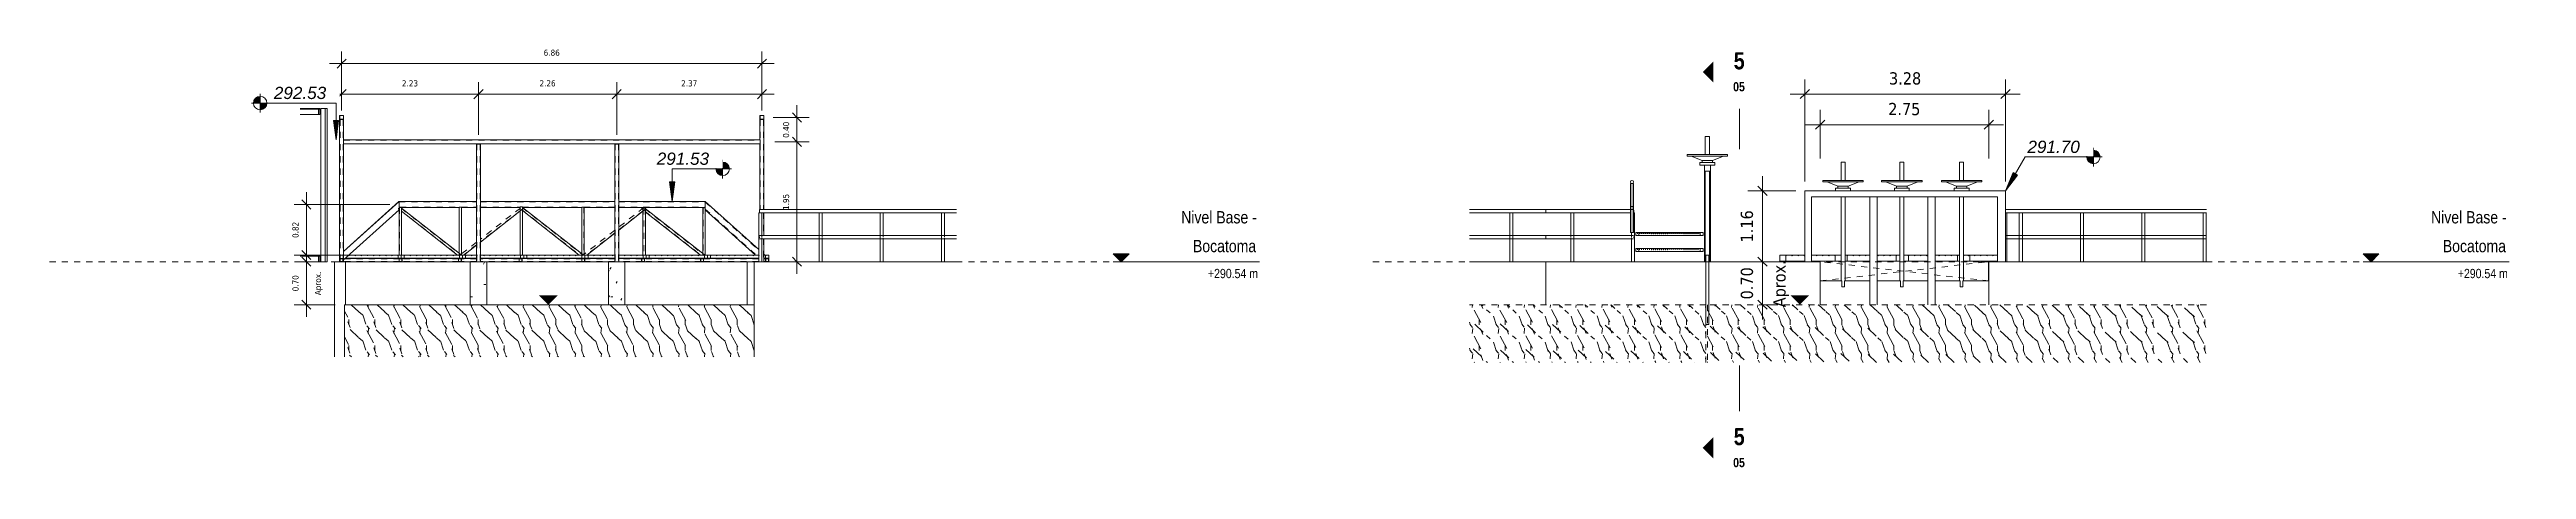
# Model space of a CAD drawing. Header units: metres. Extents: x 118 to 503, y -395 to 55.
# Drawn here: x 440.63 to 481.07, y 1.33 to 8.18 of the extents above; entities that cross this region are included whole.
import ezdxf

# ---------------------------------------------------------------- set-up
doc = ezdxf.new("R2010")
doc.units = ezdxf.units.M
for name, pattern in [('Basculante', [0.003969, 0.002381, -0.001587]), ('Centre', [0.03175, 0.00635, -0.00475, 0.0159, -0.00475]), ('Demolished', [0.0048, 0.0032, -0.0016]), ('Overhead', [0.003969, 0.002381, -0.001587])]:
    doc.linetypes.add(name, pattern=pattern)
for name, color, linetype, lineweight in [('A-ANNO-DIMS', 7, 'Continuous', 9), ('A-ANNO-DIMS-100', 7, 'Continuous', 9), ('A-DETL-GENF', 7, 'Continuous', 9), ('A-FLOR-HRAL', 7, 'Continuous', 9), ('A-FLOR-LEVL', 7, 'Continuous', 9), ('A-GENM', 7, 'Continuous', 9), ('A-GLAZ-CWMG', 7, 'Continuous', 9), ('A-WALL', 7, 'Continuous', 9), ('C-TOPO-PATT', 7, 'Continuous', 9), ('G-ANNO-DIMS', 7, 'Continuous', 9), ('G-ANNO-SYMB', 7, 'Continuous', 9), ('S-BEAM', 7, 'Continuous', 9), ('S-COLS', 7, 'Continuous', 9)]:
    doc.layers.add(name, color=color, linetype=linetype, lineweight=lineweight)
doc.layers.add('A-DETL-DEMO', color=7, linetype='Demolished', lineweight=9, true_color=0xc0c0c0)
doc.layers.add('C-TOPO', color=7, linetype='Continuous', lineweight=9, true_color=0x7f7f7f)
doc.styles.add('Arial_I', font='ariali.ttf', dxfattribs={"height": 0.2})
doc.styles.add('Saira Condensed', font='SairaCondensed-Regular.ttf', dxfattribs={"height": 0.2})
doc.styles.add('Saira Condensed_1', font='SairaCondensed-Regular.ttf', dxfattribs={"height": 0.15})
doc.styles.add('Saira Condensed_B_2', font='', dxfattribs={"height": 0.15})
doc.styles.add('Saira Condensed_B_3', font='', dxfattribs={"height": 0.28})
doc.styles.add('Tahoma_1', font='tahoma.ttf', dxfattribs={"height": 0.2})
doc.styles.add('Tahoma_2', font='tahoma.ttf', dxfattribs={"height": 0.1})
doc.styles.get('Saira Condensed_B_2').set_extended_font_data('Saira Condensed', bold=True)
doc.styles.get('Saira Condensed_B_3').set_extended_font_data('Saira Condensed', bold=True)
doc.dimstyles.new('R_Tahoma_1_0', dxfattribs={"dimscale": 0.3048, "dimtxt": 0.104402, "dimasz": 0.492126, "dimexe": 0.656168, "dimexo": 0.492126, "dimgap": 0.328084, "dimtad": 1, "dimrnd": 0.01, "dimzin": 0, "dimdsep": 46, "dimtxsty": 'Tahoma_2', "dimblk1": 'OBLIQUE', "dimblk2": 'OBLIQUE', "dimsah": 1, "dimcen": 0.09, "dimdle": 0.656168, "dimazin": 2, "dimtfac": 1, "dimtdec": 4, "dimtix": 1, "dimtmove": 0, "dimatfit": 3, "dimfxl": 1, "dimtvp": 1, "dimtolj": 1, "dimtzin": 0, "dimarcsym": 2})
doc.dimstyles.new('R_Tahoma_2_0_2', dxfattribs={"dimscale": 0.3048, "dimtxt": 0.208804, "dimasz": 0.492126, "dimexe": 0.787402, "dimexo": 0.492126, "dimgap": 0.328084, "dimtad": 1, "dimrnd": 0.01, "dimzin": 0, "dimdsep": 46, "dimtxsty": 'Tahoma_1', "dimblk1": 'OBLIQUE', "dimblk2": 'OBLIQUE', "dimsah": 1, "dimcen": 0.09, "dimdle": 0.787402, "dimazin": 2, "dimtfac": 1, "dimtdec": 4, "dimtix": 1, "dimtmove": 0, "dimatfit": 3, "dimfxl": 1, "dimtvp": 1, "dimtolj": 1, "dimtzin": 0, "dimarcsym": 2})
pattern_1 = [(0, (-466.837, 4.959), (0.8128, 0.2032), [0.03353, -0.57607, 0.03353, -0.57607, -3.251]), (0, (-466.837, 4.959), (0.8128, 0.2032), [-1.219, 0.03353, -1.186, 0.03353, -0.57607, -1.422]), (0, (-466.837, 4.959), (0.8128, 0.2032), [-3.048, 0.03353, -0.37287, 0.03353, -0.98247]), (120, (-466.532, 5.061), (-0.582376, 0.602305), [0.03353, -0.57607, 0.03353, -0.57607, -3.251]), (120, (-466.532, 5.061), (-0.582376, 0.602305), [-1.219, 0.03353, -1.186, 0.03353, -0.57607, -1.422]), (120, (-466.532, 5.061), (-0.582376, 0.602305), [-3.048, 0.03353, -0.37287, 0.03353, -0.98247]), (240, (-466.431, 5.467), (-0.230424, -0.805505), [0.03353, -0.57607, 0.03353, -0.57607, -3.251]), (240, (-466.431, 5.467), (-0.230424, -0.805505), [-1.219, 0.03353, -1.186, 0.03353, -0.57607, -1.422]), (240, (-466.431, 5.467), (-0.230424, -0.805505), [-3.048, 0.03353, -0.37287, 0.03353, -0.98247])]
pattern_2 = [(0, (-467.881, 4.959), (0, 0.15), [])]
pattern_3 = [(0, (-470.218, 4.959), (0, 0.15), [])]
pattern_4 = [(108.435, (470.17566, 4.959), (-0.4231673, 0.8463232), [0.16058, -1.178]), (139.399, (470.124657, 5.111), (-2.53922528, 2.11600255), [0.07803, -3.823]), (136.848, (470.488657, 5.162), (-6.34780507, 5.92454487), [0.18561, -9.095]), (109.983, (470.352657, 5.289), (-1.26936841, 3.38500157), [0.09906, -4.854]), (90, (470.31866, 4.959), (-0.42316, 0.42316), [0.08463, -0.33853]), (118.443, (470.318657, 5.044), (2.96219494, -5.501194906), [0.231, -11.319]), (84.289, (470.208657, 5.247), (-0.42322631, -3.8087894), [0.08506, -4.168]), (129.806, (470.217657, 5.331), (1.69265315, -2.11578397), [0.0661, -3.239])]

msp = doc.modelspace()

# ---------------------------------------------------------------- texts
at = {"layer": 'A-FLOR-LEVL', "color": 9, "true_color": 0xb7b7b7, "char_height": 0.2, "width": 1.50717, "attachment_point": 1, "style": 'Saira Condensed', "bg_fill": 3, "box_fill_scale": 1.25, "bg_fill_color": 256, "bg_fill_true_color": 13158600, "bg_fill_transparency": 0}
for insert in [(459.11, 5.546), (479.515, 5.546)]:
    msp.add_mtext('Nivel Base -', dxfattribs=dict(at, insert=insert))
at = {"layer": 'G-ANNO-SYMB', "color": 8, "true_color": 0x808080, "char_height": 0.15, "width": 0.24852, "attachment_point": 1, "style": 'Saira Condensed_B_2', "bg_fill": 3, "box_fill_scale": 1.25, "bg_fill_color": 256, "bg_fill_true_color": 13158600, "bg_fill_transparency": 0}
for insert in [(468.121, 7.652), (468.121, 1.517)]:
    msp.add_mtext('05', dxfattribs=dict(at, insert=insert))

# ---------------------------------------------------------------- blocks, each defined once
blk = doc.blocks.new('Grating Peldaño - 1100 x 1000-1777351-Sección 05')
at = {"layer": 'A-GENM'}
for p, q in [((-470.861, 4.829), (-470.861, 4.829)), ((-470.861, 4.819), (-470.861, 4.819)), ((-469.911, 4.779), (-470.817, 4.779)), ((-470.761, 4.829), (-470.761, 4.829)), ((-470.761, 4.829), (-469.911, 4.829)), ((-470.761, 4.819), (-470.761, 4.819)), ((-470.661, 4.829), (-470.661, 4.829)), ((-470.661, 4.819), (-470.661, 4.819)), ((-470.561, 4.829), (-470.561, 4.829)), ((-470.561, 4.819), (-470.561, 4.819)), ((-470.461, 4.829), (-470.461, 4.829)), ((-470.461, 4.819), (-470.461, 4.819)), ((-470.361, 4.829), (-470.361, 4.829)), ((-470.361, 4.819), (-470.361, 4.819)), ((-470.261, 4.829), (-470.261, 4.829)), ((-470.261, 4.819), (-470.261, 4.819)), ((-470.161, 4.829), (-470.161, 4.829)), ((-470.161, 4.819), (-470.161, 4.819)), ((-470.061, 4.829), (-470.061, 4.829)), ((-470.061, 4.819), (-470.061, 4.819)), ((-469.961, 4.829), (-469.961, 4.829)), ((-469.961, 4.829), (-469.911, 4.829)), ((-469.961, 4.779), (-469.961, 4.829)), ((-469.961, 4.819), (-469.961, 4.819)), ((-469.911, 4.779), (-469.961, 4.779)), ((-469.911, 4.779), (-469.911, 4.829)), ((-469.911, 4.779), (-469.911, 4.829))]:
    blk.add_line(p, q, dxfattribs=at)
for centre, start_param, end_param in [((-470.761, 4.824), 1.308997, 1.570796), ((-470.761, 4.824), 1.570796, 4.712389), ((-470.761, 4.824), 4.712389, 6.283185), ((-470.661, 4.824), 4.712389, 7.853982), ((-470.661, 4.824), 1.570796, 4.712389), ((-470.561, 4.824), 4.712389, 7.853982), ((-470.561, 4.824), 1.570796, 4.712389), ((-470.461, 4.824), 4.712389, 7.853982), ((-470.461, 4.824), 1.570796, 4.712389), ((-470.361, 4.824), 4.712389, 7.853982), ((-470.361, 4.824), 1.570796, 4.712389), ((-470.261, 4.824), 4.712389, 7.853982), ((-470.261, 4.824), 1.570796, 4.712389), ((-470.161, 4.824), 4.712389, 7.853982), ((-470.161, 4.824), 1.570796, 4.712389), ((-470.061, 4.824), 4.712389, 7.853982), ((-470.061, 4.824), 1.570796, 4.712389), ((-469.961, 4.824), 4.712389, 7.853982), ((-469.961, 4.824), 1.570796, 4.712389)]:
    blk.add_ellipse(centre, major_axis=(0, 0.005), ratio=1, start_param=start_param, end_param=end_param, dxfattribs=at)
blk = doc.blocks.new('Grating Peldaño - 1100 x 1000-1798489-Sección 05')
at = {"layer": 'A-GENM'}
for p, q in [((-469.911, 4.829), (-468.911, 4.829)), ((-469.911, 4.829), (-469.911, 4.779)), ((-469.911, 4.829), (-469.861, 4.829)), ((-469.911, 4.829), (-469.911, 4.779)), ((-468.911, 4.779), (-469.911, 4.779)), ((-469.861, 4.779), (-469.911, 4.779)), ((-469.861, 4.829), (-469.861, 4.829)), ((-469.861, 4.829), (-469.861, 4.779)), ((-469.861, 4.819), (-469.861, 4.819)), ((-469.761, 4.829), (-469.761, 4.829)), ((-469.761, 4.819), (-469.761, 4.819)), ((-469.661, 4.829), (-469.661, 4.829)), ((-469.661, 4.819), (-469.661, 4.819)), ((-469.561, 4.829), (-469.561, 4.829)), ((-469.561, 4.819), (-469.561, 4.819)), ((-469.461, 4.829), (-469.461, 4.829)), ((-469.461, 4.819), (-469.461, 4.819)), ((-469.361, 4.829), (-469.361, 4.829)), ((-469.361, 4.819), (-469.361, 4.819)), ((-469.261, 4.829), (-469.261, 4.829)), ((-469.261, 4.819), (-469.261, 4.819)), ((-469.161, 4.829), (-469.161, 4.829)), ((-469.161, 4.819), (-469.161, 4.819)), ((-469.061, 4.829), (-469.061, 4.829)), ((-469.061, 4.819), (-469.061, 4.819)), ((-468.961, 4.829), (-468.961, 4.829)), ((-468.961, 4.829), (-468.911, 4.829)), ((-468.961, 4.829), (-468.961, 4.779)), ((-468.961, 4.819), (-468.961, 4.819)), ((-468.911, 4.779), (-468.961, 4.779)), ((-468.911, 4.779), (-468.911, 4.829)), ((-468.911, 4.829), (-468.911, 4.779))]:
    blk.add_line(p, q, dxfattribs=at)
for centre, start_param, end_param in [((-469.861, 4.824), 4.712389, 7.853982), ((-469.861, 4.824), 1.570796, 4.712389), ((-469.761, 4.824), 4.712389, 7.853982), ((-469.761, 4.824), 1.570796, 4.712389), ((-469.661, 4.824), 4.712389, 7.853982), ((-469.661, 4.824), 1.570796, 4.712389), ((-469.561, 4.824), 4.712389, 7.853982), ((-469.561, 4.824), 1.570796, 4.712389), ((-469.461, 4.824), 4.712389, 7.853982), ((-469.461, 4.824), 1.570796, 4.712389), ((-469.361, 4.824), 4.712389, 7.853982), ((-469.361, 4.824), 1.570796, 4.712389), ((-469.261, 4.824), 4.712389, 7.853982), ((-469.261, 4.824), 1.570796, 4.712389), ((-469.161, 4.824), 4.712389, 7.853982), ((-469.161, 4.824), 1.570796, 4.712389), ((-469.061, 4.824), 4.712389, 7.853982), ((-469.061, 4.824), 1.570796, 4.712389), ((-468.961, 4.824), 4.712389, 7.853982), ((-468.961, 4.824), 1.570796, 3.141593), ((-468.961, 4.824), 3.141591, 4.712386)]:
    blk.add_ellipse(centre, major_axis=(0, 0.005), ratio=1, start_param=start_param, end_param=end_param, dxfattribs=at)
blk = doc.blocks.new('Grating Peldaño - 1100 x 1000-V82-Sección 05')
at = {"layer": 'A-GENM'}
for p, q in [((-468.911, 4.829), (-468.682, 4.829)), ((-468.911, 4.829), (-468.911, 4.779)), ((-468.911, 4.829), (-468.861, 4.829)), ((-468.911, 4.779), (-468.911, 4.829)), ((-468.682, 4.779), (-468.911, 4.779)), ((-468.861, 4.779), (-468.911, 4.779)), ((-468.861, 4.829), (-468.861, 4.829)), ((-468.861, 4.779), (-468.861, 4.829)), ((-468.861, 4.819), (-468.861, 4.819)), ((-468.761, 4.829), (-468.761, 4.829)), ((-468.761, 4.819), (-468.761, 4.819)), ((-468.661, 4.829), (-468.661, 4.829)), ((-468.661, 4.819), (-468.661, 4.819)), ((-468.617, 4.829), (-467.911, 4.829)), ((-467.911, 4.779), (-468.617, 4.779)), ((-468.561, 4.829), (-468.561, 4.829)), ((-468.561, 4.819), (-468.561, 4.819)), ((-468.461, 4.829), (-468.461, 4.829)), ((-468.461, 4.819), (-468.461, 4.819)), ((-468.361, 4.829), (-468.361, 4.829)), ((-468.361, 4.819), (-468.361, 4.819)), ((-468.261, 4.829), (-468.261, 4.829)), ((-468.261, 4.819), (-468.261, 4.819)), ((-468.161, 4.829), (-468.161, 4.829)), ((-468.161, 4.819), (-468.161, 4.819)), ((-468.061, 4.829), (-468.061, 4.829)), ((-468.061, 4.819), (-468.061, 4.819)), ((-467.961, 4.829), (-467.961, 4.829)), ((-467.961, 4.829), (-467.911, 4.829)), ((-467.961, 4.779), (-467.961, 4.829)), ((-467.961, 4.819), (-467.961, 4.819)), ((-467.911, 4.779), (-467.961, 4.779)), ((-467.911, 4.779), (-467.911, 4.829)), ((-467.911, 4.779), (-467.911, 4.829))]:
    blk.add_line(p, q, dxfattribs=at)
for centre, start_param, end_param in [((-468.861, 4.824), 4.712389, 7.853982), ((-468.861, 4.824), 1.570796, 4.712389), ((-468.761, 4.824), 4.712389, 7.853982), ((-468.761, 4.824), 1.570796, 4.712389), ((-468.561, 4.824), 4.712389, 7.853982), ((-468.561, 4.824), 1.570796, 4.712389), ((-468.461, 4.824), 4.712389, 7.853982), ((-468.461, 4.824), 1.570796, 4.712389), ((-468.361, 4.824), 4.712389, 7.853982), ((-468.361, 4.824), 1.570796, 4.712389), ((-468.261, 4.824), 4.712389, 7.853982), ((-468.261, 4.824), 1.570796, 4.712389), ((-468.161, 4.824), 4.712389, 7.853982), ((-468.161, 4.824), 1.570796, 4.712389), ((-468.061, 4.824), 4.712389, 7.853982), ((-468.061, 4.824), 1.570796, 4.712389), ((-467.961, 4.824), 4.712389, 7.853982), ((-467.961, 4.824), 1.570796, 4.712389)]:
    blk.add_ellipse(centre, major_axis=(0, 0.005), ratio=1, start_param=start_param, end_param=end_param, dxfattribs=at)
blk = doc.blocks.new('Grating Peldaño - 1100 x 1000-V83-Sección 05')
at = {"layer": 'A-GENM'}
for p, q in [((-466.911, 4.829), (-466.425, 4.829)), ((-466.911, 4.829), (-466.911, 4.779)), ((-466.911, 4.829), (-466.861, 4.829)), ((-466.911, 4.779), (-466.911, 4.829)), ((-466.425, 4.779), (-466.911, 4.779)), ((-466.861, 4.779), (-466.911, 4.779)), ((-466.861, 4.829), (-466.861, 4.829)), ((-466.861, 4.779), (-466.861, 4.829)), ((-466.861, 4.819), (-466.861, 4.819)), ((-466.761, 4.829), (-466.761, 4.829)), ((-466.761, 4.819), (-466.761, 4.819)), ((-466.661, 4.829), (-466.661, 4.829)), ((-466.661, 4.819), (-466.661, 4.819)), ((-466.561, 4.829), (-466.561, 4.829)), ((-466.561, 4.819), (-466.561, 4.819)), ((-466.461, 4.829), (-466.461, 4.829)), ((-466.461, 4.819), (-466.461, 4.819)), ((-466.361, 4.829), (-466.361, 4.829)), ((-466.361, 4.819), (-466.361, 4.819)), ((-466.36, 4.829), (-465.911, 4.829)), ((-465.911, 4.779), (-466.36, 4.779)), ((-466.261, 4.829), (-466.261, 4.829)), ((-466.261, 4.819), (-466.261, 4.819)), ((-466.161, 4.829), (-466.161, 4.829)), ((-466.161, 4.819), (-466.161, 4.819)), ((-466.061, 4.829), (-466.061, 4.829)), ((-466.061, 4.819), (-466.061, 4.819)), ((-465.961, 4.829), (-465.961, 4.829)), ((-465.961, 4.829), (-465.911, 4.829)), ((-465.961, 4.779), (-465.961, 4.829)), ((-465.961, 4.819), (-465.961, 4.819)), ((-465.911, 4.779), (-465.961, 4.779)), ((-465.911, 4.779), (-465.911, 4.829)), ((-465.911, 4.779), (-465.911, 4.829))]:
    blk.add_line(p, q, dxfattribs=at)
for centre, start_param, end_param in [((-466.861, 4.824), 4.712389, 7.853982), ((-466.861, 4.824), 1.570796, 4.712389), ((-466.761, 4.824), 4.712389, 7.853982), ((-466.761, 4.824), 1.570796, 4.712389), ((-466.661, 4.824), 4.712389, 7.853982), ((-466.661, 4.824), 1.570796, 4.712389), ((-466.561, 4.824), 4.712389, 7.853982), ((-466.561, 4.824), 1.570796, 4.712389), ((-466.461, 4.824), 4.712389, 7.853982), ((-466.461, 4.824), 1.570796, 4.712389), ((-466.361, 4.824), 4.712389, 6.021386), ((-466.361, 4.824), 3.403392, 4.712389), ((-466.261, 4.824), 4.712389, 7.853982), ((-466.261, 4.824), 1.570796, 4.712389), ((-466.161, 4.824), 4.712389, 7.853982), ((-466.161, 4.824), 1.570796, 4.712389), ((-466.061, 4.824), 4.712389, 7.853982), ((-466.061, 4.824), 1.570796, 4.712389), ((-465.961, 4.824), 4.712389, 7.853982), ((-465.961, 4.824), 1.570796, 4.712389)]:
    blk.add_ellipse(centre, major_axis=(0, 0.005), ratio=1, start_param=start_param, end_param=end_param, dxfattribs=at)
blk = doc.blocks.new('Grating Peldaño - 1100 x 1000-V84-Sección 05')
at = {"layer": 'A-GENM'}
for p, q in [((-464.911, 4.829), (-464.074, 4.829)), ((-464.911, 4.829), (-464.911, 4.779)), ((-464.911, 4.829), (-464.861, 4.829)), ((-464.911, 4.779), (-464.911, 4.829)), ((-464.074, 4.779), (-464.911, 4.779)), ((-464.861, 4.779), (-464.911, 4.779)), ((-464.861, 4.829), (-464.861, 4.829)), ((-464.861, 4.779), (-464.861, 4.829)), ((-464.861, 4.819), (-464.861, 4.819)), ((-464.761, 4.829), (-464.761, 4.829)), ((-464.761, 4.819), (-464.761, 4.819)), ((-464.661, 4.829), (-464.661, 4.829)), ((-464.661, 4.819), (-464.661, 4.819)), ((-464.561, 4.829), (-464.561, 4.829)), ((-464.561, 4.819), (-464.561, 4.819)), ((-464.461, 4.829), (-464.461, 4.829)), ((-464.461, 4.819), (-464.461, 4.819)), ((-464.361, 4.829), (-464.361, 4.829)), ((-464.361, 4.819), (-464.361, 4.819)), ((-464.261, 4.829), (-464.261, 4.829)), ((-464.261, 4.819), (-464.261, 4.819)), ((-464.161, 4.829), (-464.161, 4.829)), ((-464.161, 4.819), (-464.161, 4.819)), ((-464.061, 4.829), (-464.061, 4.829)), ((-464.061, 4.819), (-464.061, 4.819)), ((-463.989, 4.829), (-463.911, 4.829)), ((-463.911, 4.779), (-463.989, 4.779)), ((-463.961, 4.829), (-463.961, 4.829)), ((-463.961, 4.829), (-463.911, 4.829)), ((-463.961, 4.779), (-463.961, 4.829)), ((-463.961, 4.819), (-463.961, 4.819)), ((-463.911, 4.779), (-463.961, 4.779)), ((-463.911, 4.779), (-463.911, 4.829)), ((-463.911, 4.779), (-463.911, 4.829))]:
    blk.add_line(p, q, dxfattribs=at)
for centre, start_param, end_param in [((-464.861, 4.824), 4.712389, 7.853982), ((-464.861, 4.824), 1.570796, 4.712389), ((-464.761, 4.824), 4.712389, 7.853982), ((-464.761, 4.824), 1.570796, 4.712389), ((-464.661, 4.824), 4.712389, 7.853982), ((-464.661, 4.824), 1.570796, 4.712389), ((-464.561, 4.824), 4.712389, 7.853982), ((-464.561, 4.824), 1.570796, 4.712389), ((-464.461, 4.824), 4.712389, 7.853982), ((-464.461, 4.824), 1.570796, 4.712389), ((-464.361, 4.824), 4.712389, 7.853982), ((-464.361, 4.824), 1.570796, 4.712389), ((-464.261, 4.824), 4.712389, 7.853982), ((-464.261, 4.824), 1.570796, 4.712389), ((-464.161, 4.824), 4.712389, 7.853982), ((-464.161, 4.824), 1.570796, 4.712389), ((-463.961, 4.824), 4.712389, 7.853982), ((-463.961, 4.824), 1.570796, 4.712389)]:
    blk.add_ellipse(centre, major_axis=(0, 0.005), ratio=1, start_param=start_param, end_param=end_param, dxfattribs=at)
blk = doc.blocks.new('RHS-Rectangular Hollow Section - 50 x 50-1799059-Sección 05')
at = {"layer": 'S-BEAM'}
for p, q in [((-465.988, 4.765), (-465.988, 4.728)), ((-465.985, 4.728), (-465.985, 4.765)), ((-465.944, 4.771), (-465.981, 4.771)), ((-465.981, 4.768), (-465.944, 4.768)), ((-465.944, 4.725), (-465.981, 4.725)), ((-465.981, 4.721), (-465.944, 4.721)), ((-465.941, 4.765), (-465.941, 4.728)), ((-465.938, 4.728), (-465.938, 4.765))]:
    blk.add_line(p, q, dxfattribs=at)
for centre, radius, start, end in [((-465.981, 4.765), 0.0064, 90, 180), ((-465.981, 4.728), 0.0064, 180, 270), ((-465.981, 4.765), 0.0032, 90, 180), ((-465.981, 4.728), 0.0032, 180, 270), ((-465.944, 4.765), 0.0064, 0, 90), ((-465.944, 4.765), 0.0032, 0, 90), ((-465.944, 4.728), 0.0064, 270, 0), ((-465.944, 4.728), 0.0032, 270, 0)]:
    blk.add_arc(centre, radius, start, end, dxfattribs=at)
blk = doc.blocks.new('RHS-Rectangular Hollow Section - 50 x 50-1799576-Sección 05')
at = {"layer": 'S-BEAM'}
for p, q in [((-463.961, 4.765), (-463.961, 4.728)), ((-463.958, 4.728), (-463.958, 4.765)), ((-463.917, 4.771), (-463.954, 4.771)), ((-463.954, 4.768), (-463.917, 4.768)), ((-463.917, 4.725), (-463.954, 4.725)), ((-463.914, 4.765), (-463.914, 4.728)), ((-463.911, 4.728), (-463.911, 4.765))]:
    blk.add_line(p, q, dxfattribs=at)
for centre, radius, start, end in [((-463.954, 4.765), 0.0064, 90, 180), ((-463.954, 4.728), 0.0064, 180, 263.3398), ((-463.954, 4.765), 0.0032, 90, 180), ((-463.954, 4.728), 0.0032, 180, 270), ((-463.917, 4.765), 0.0064, 0, 90), ((-463.917, 4.765), 0.0032, 0, 90), ((-463.917, 4.728), 0.0064, 270, 0), ((-463.917, 4.728), 0.0032, 270, 0)]:
    blk.add_arc(centre, radius, start, end, dxfattribs=at)
blk = doc.blocks.new('RHS-Rectangular Hollow Section - 50 x 50-1799299-Sección 05')
at = {"layer": 'S-BEAM'}
for p, q in [((-466.963, 4.765), (-466.963, 4.728)), ((-466.96, 4.728), (-466.96, 4.765)), ((-466.919, 4.771), (-466.956, 4.771)), ((-466.956, 4.768), (-466.919, 4.768)), ((-466.919, 4.725), (-466.956, 4.725)), ((-466.956, 4.721), (-466.919, 4.721)), ((-466.916, 4.765), (-466.916, 4.728)), ((-466.913, 4.728), (-466.913, 4.765))]:
    blk.add_line(p, q, dxfattribs=at)
for centre, radius, start, end in [((-466.956, 4.765), 0.0064, 90, 180), ((-466.956, 4.728), 0.0064, 180, 270), ((-466.956, 4.765), 0.0032, 90, 180), ((-466.956, 4.728), 0.0032, 180, 270), ((-466.919, 4.765), 0.0064, 0, 90), ((-466.919, 4.765), 0.0032, 0, 90), ((-466.919, 4.728), 0.0064, 270, 0), ((-466.919, 4.728), 0.0032, 270, 0)]:
    blk.add_arc(centre, radius, start, end, dxfattribs=at)
blk = doc.blocks.new('RHS-Rectangular Hollow Section - 50 x 50-1799764-Sección 05')
at = {"layer": 'S-BEAM'}
for p, q in [((-468.978, 4.765), (-468.978, 4.728)), ((-468.975, 4.728), (-468.975, 4.765)), ((-468.934, 4.771), (-468.971, 4.771)), ((-468.971, 4.768), (-468.934, 4.768)), ((-468.934, 4.725), (-468.971, 4.725)), ((-468.971, 4.721), (-468.934, 4.721)), ((-468.931, 4.765), (-468.931, 4.728)), ((-468.928, 4.728), (-468.928, 4.765))]:
    blk.add_line(p, q, dxfattribs=at)
for centre, radius, start, end in [((-468.971, 4.765), 0.0064, 90, 180), ((-468.971, 4.728), 0.0064, 180, 270), ((-468.971, 4.765), 0.0032, 90, 180), ((-468.971, 4.728), 0.0032, 180, 270), ((-468.934, 4.765), 0.0064, 0, 90), ((-468.934, 4.765), 0.0032, 0, 90), ((-468.934, 4.728), 0.0064, 270, 0), ((-468.934, 4.728), 0.0032, 270, 0)]:
    blk.add_arc(centre, radius, start, end, dxfattribs=at)
blk = doc.blocks.new('RHS-Rectangular Hollow Section - 50 x 50-1805022-Sección 05')
at = {"layer": 'S-BEAM'}
for p, q in [((-470.911, 4.765), (-470.911, 4.728)), ((-470.908, 4.728), (-470.908, 4.765)), ((-470.867, 4.771), (-470.904, 4.771)), ((-470.904, 4.768), (-470.867, 4.768)), ((-470.867, 4.725), (-470.904, 4.725)), ((-470.904, 4.721), (-470.867, 4.721)), ((-470.864, 4.765), (-470.864, 4.728)), ((-470.861, 4.728), (-470.861, 4.765))]:
    blk.add_line(p, q, dxfattribs=at)
for centre, radius, start, end in [((-470.904, 4.765), 0.0064, 90, 180), ((-470.904, 4.728), 0.0064, 180, 270), ((-470.904, 4.765), 0.0032, 90, 180), ((-470.904, 4.728), 0.0032, 180, 270), ((-470.867, 4.765), 0.0064, 0, 90), ((-470.867, 4.765), 0.0032, 0, 90), ((-470.867, 4.728), 0.0064, 270, 0), ((-470.867, 4.728), 0.0032, 270, 0)]:
    blk.add_arc(centre, radius, start, end, dxfattribs=at)
blk = doc.blocks.new('RHS-Rectangular Hollow Section - 50 x 50-1803755-Sección 05')
at = {"layer": 'S-BEAM', "linetype": 'Overhead'}
for p, q in [((-469.939, 4.725), (-470.851, 4.725)), ((-469.939, 4.768), (-470.829, 4.768)), ((-468.971, 4.768), (-469.902, 4.768)), ((-468.971, 4.725), (-469.902, 4.725)), ((-468.682, 4.768), (-468.934, 4.768)), ((-468.682, 4.725), (-468.934, 4.725)), ((-467.98, 4.768), (-468.617, 4.768)), ((-467.98, 4.725), (-468.617, 4.725)), ((-466.956, 4.768), (-467.943, 4.768)), ((-466.956, 4.725), (-467.943, 4.725)), ((-466.425, 4.768), (-466.919, 4.768)), ((-466.425, 4.725), (-466.919, 4.725)), ((-465.981, 4.768), (-466.36, 4.768)), ((-465.981, 4.725), (-466.36, 4.725)), ((-465.017, 4.768), (-465.944, 4.768)), ((-465.017, 4.725), (-465.944, 4.725)), ((-464.074, 4.768), (-464.98, 4.768)), ((-464.074, 4.725), (-464.98, 4.725)), ((-463.954, 4.768), (-463.989, 4.768)), ((-463.954, 4.725), (-463.989, 4.725)), ((-463.908, 4.768), (-463.917, 4.768)), ((-463.908, 4.725), (-463.917, 4.725))]:
    blk.add_line(p, q, dxfattribs=at)
at = {"layer": 'S-BEAM'}
for p, q in [((-469.939, 4.771), (-470.826, 4.771)), ((-470.811, 4.721), (-469.939, 4.721)), ((-468.971, 4.771), (-469.902, 4.771)), ((-469.902, 4.721), (-468.971, 4.721)), ((-468.682, 4.771), (-468.934, 4.771)), ((-468.934, 4.721), (-468.784, 4.721)), ((-467.98, 4.771), (-468.617, 4.771)), ((-468.514, 4.721), (-467.98, 4.721)), ((-466.956, 4.771), (-467.943, 4.771)), ((-467.943, 4.721), (-466.956, 4.721)), ((-466.425, 4.771), (-466.919, 4.771)), ((-466.919, 4.721), (-466.528, 4.721)), ((-465.981, 4.771), (-466.36, 4.771)), ((-466.258, 4.721), (-465.981, 4.721)), ((-465.017, 4.771), (-465.944, 4.771)), ((-465.944, 4.721), (-465.017, 4.721)), ((-464.074, 4.771), (-464.98, 4.771)), ((-464.98, 4.721), (-464.211, 4.721)), ((-463.954, 4.771), (-463.989, 4.771)), ((-463.908, 4.771), (-463.917, 4.771)), ((-463.908, 4.765), (-463.908, 4.771)), ((-463.908, 4.765), (-463.908, 4.728)), ((-463.908, 4.721), (-463.908, 4.728))]:
    blk.add_line(p, q, dxfattribs=at)
blk = doc.blocks.new('M_Concrete-Rectangular-Column - 270 x 400-1803434-Sección 05')
at = {"layer": 'S-COLS'}
h = blk.add_hatch(dxfattribs=at)
h.set_pattern_fill('FP_908', color=256, style=0, pattern_type=2)
h.set_pattern_definition(pattern_1)
h.paths.add_polyline_path([(-466.258, 4.019), (-466.258, 4.721), (-466.528, 4.721), (-466.528, 4.019)])
for p, q in [((-466.528, 4.721), (-466.528, 4.019)), ((-466.258, 4.721), (-466.528, 4.721)), ((-466.258, 4.721), (-466.258, 4.019))]:
    blk.add_line(p, q, dxfattribs=at)
blk = doc.blocks.new('M_Concrete-Rectangular-Column - 270 x 400-V85-Sección 05')
at = {"layer": 'S-COLS'}
h = blk.add_hatch(dxfattribs=at)
h.set_pattern_fill('FP_908', color=256, style=0, pattern_type=2)
h.set_pattern_definition(pattern_1)
h.paths.add_polyline_path([(-468.514, 4.019), (-468.514, 4.721), (-468.784, 4.721), (-468.784, 4.019)])
for p, q in [((-468.784, 4.721), (-468.784, 4.019)), ((-468.514, 4.721), (-468.784, 4.721)), ((-468.514, 4.721), (-468.514, 4.019))]:
    blk.add_line(p, q, dxfattribs=at)
blk = doc.blocks.new('M_C-Channel - C100X8-1805023-Sección 05')
at = {"layer": 'S-BEAM'}
for p, q in [((-469.947, 5.703), (-470.852, 4.888)), ((-470.852, 4.885), (-469.945, 5.702)), ((-469.947, 5.703), (-469.945, 5.703)), ((-469.943, 5.567), (-470.851, 4.749)), ((-469.903, 5.603), (-469.904, 5.602)), ((-470.916, 4.83), (-470.922, 4.825)), ((-470.919, 4.825), (-470.922, 4.825)), ((-470.919, 4.825), (-470.916, 4.827)), ((-470.916, 4.822), (-470.919, 4.825))]:
    blk.add_line(p, q, dxfattribs=at)
blk.add_ellipse((-470.921, 4.825), major_axis=(-0.00502, 0.00557), ratio=0.056298, start_param=1.520106, end_param=2.829103, dxfattribs=at)
blk = doc.blocks.new('M_C-Channel - C100X8-1802283-Sección 05')
at = {"layer": 'S-BEAM'}
for p, q in [((-469.945, 5.603), (-469.945, 5.705)), ((-469.945, 5.705), (-468.682, 5.705)), ((-468.617, 5.705), (-466.425, 5.705)), ((-466.36, 5.705), (-464.946, 5.705)), ((-464.946, 5.705), (-464.946, 5.603)), ((-469.943, 5.603), (-469.945, 5.603)), ((-468.964, 5.603), (-469.905, 5.603)), ((-468.682, 5.603), (-468.928, 5.603)), ((-467.968, 5.603), (-468.617, 5.603)), ((-466.96, 5.603), (-467.932, 5.603)), ((-466.425, 5.603), (-466.927, 5.603)), ((-464.946, 5.603), (-466.36, 5.603))]:
    blk.add_line(p, q, dxfattribs=at)
at = {"layer": 'S-BEAM', "linetype": 'Overhead'}
for p, q in [((-469.945, 5.698), (-468.682, 5.698)), ((-468.617, 5.698), (-466.425, 5.698)), ((-466.36, 5.698), (-464.946, 5.698)), ((-469.945, 5.611), (-469.934, 5.611)), ((-469.93, 5.611), (-468.964, 5.611)), ((-468.928, 5.611), (-468.682, 5.611)), ((-468.617, 5.611), (-467.968, 5.611)), ((-467.932, 5.611), (-466.96, 5.611)), ((-466.927, 5.611), (-466.425, 5.611)), ((-466.36, 5.611), (-464.946, 5.611))]:
    blk.add_line(p, q, dxfattribs=at)
blk = doc.blocks.new('M_C-Channel - C100X8-1805058-Sección 05')
at = {"layer": 'S-BEAM'}
for p, q in [((-464.946, 5.705), (-464.074, 4.919)), ((-464.985, 5.602), (-464.986, 5.603)), ((-464.128, 4.829), (-464.947, 5.568)), ((-463.989, 4.842), (-463.975, 4.829)), ((-463.959, 4.779), (-463.967, 4.771))]:
    blk.add_line(p, q, dxfattribs=at)
at = {"layer": 'S-BEAM', "linetype": 'Overhead'}
for p, q in [((-464.946, 5.695), (-464.074, 4.909)), ((-464.975, 5.603), (-464.974, 5.602)), ((-464.947, 5.578), (-464.116, 4.829)), ((-463.989, 4.832), (-463.986, 4.829))]:
    blk.add_line(p, q, dxfattribs=at)
blk = doc.blocks.new('RHS-Rectangular Hollow Section - 40 x 40-1802532-Sección 05')
at = {"layer": 'S-BEAM'}
for p, q in [((-469.957, 5.582), (-469.941, 5.569)), ((-469.953, 5.587), (-469.956, 5.582)), ((-469.953, 5.587), (-469.941, 5.602)), ((-469.94, 5.603), (-469.936, 5.608)), ((-469.932, 5.612), (-469.936, 5.608)), ((-469.919, 5.603), (-469.932, 5.613)), ((-468.938, 4.836), (-469.907, 5.594)), ((-469.907, 5.543), (-468.994, 4.829)), ((-468.941, 4.831), (-468.943, 4.829))]:
    blk.add_line(p, q, dxfattribs=at)
at = {"layer": 'S-BEAM', "linetype": 'Overhead'}
for p, q in [((-469.955, 5.584), (-469.941, 5.573)), ((-469.934, 5.611), (-469.924, 5.603)), ((-469.907, 5.59), (-468.94, 4.834)), ((-469.907, 5.547), (-468.988, 4.829))]:
    blk.add_line(p, q, dxfattribs=at)
blk = doc.blocks.new('RHS-Rectangular Hollow Section - 40 x 40-1802551-Sección 05')
at = {"layer": 'S-BEAM', "linetype": 'Overhead'}
for p, q in [((-467.966, 5.597), (-468.617, 5.089)), ((-467.966, 5.555), (-468.617, 5.047)), ((-467.929, 5.584), (-467.933, 5.581)), ((-468.682, 5.038), (-468.944, 4.834)), ((-468.682, 4.996), (-468.895, 4.829))]:
    blk.add_line(p, q, dxfattribs=at)
at = {"layer": 'S-BEAM'}
for p, q in [((-468.617, 5.042), (-467.927, 5.582)), ((-467.933, 5.59), (-467.931, 5.587)), ((-468.89, 4.829), (-468.682, 4.992)), ((-468.94, 4.829), (-468.942, 4.831))]:
    blk.add_line(p, q, dxfattribs=at)
blk = doc.blocks.new('RHS-Rectangular Hollow Section - 40 x 40-V86-Sección 05')
at = {"layer": 'S-BEAM'}
for p, q in [((-466.947, 4.836), (-467.933, 5.606)), ((-467.933, 5.556), (-467.003, 4.829)), ((-466.951, 4.831), (-466.953, 4.829)), ((-466.951, 4.831), (-466.947, 4.836))]:
    blk.add_line(p, q, dxfattribs=at)
at = {"layer": 'S-BEAM', "linetype": 'Overhead'}
for p, q in [((-467.933, 5.602), (-466.949, 4.834)), ((-467.933, 5.56), (-466.998, 4.829))]:
    blk.add_line(p, q, dxfattribs=at)
blk = doc.blocks.new('RHS-Rectangular Hollow Section - 40 x 40-V87-Sección 05')
at = {"layer": 'S-BEAM', "linetype": 'Overhead'}
for p, q in [((-465.951, 5.603), (-466.36, 5.284)), ((-465.961, 5.553), (-466.36, 5.241)), ((-465.921, 5.584), (-465.928, 5.579)), ((-466.425, 5.233), (-466.936, 4.834)), ((-466.425, 5.19), (-466.887, 4.829))]:
    blk.add_line(p, q, dxfattribs=at)
at = {"layer": 'S-BEAM'}
for p, q in [((-466.36, 5.237), (-465.919, 5.582)), ((-465.936, 5.603), (-465.928, 5.593)), ((-465.928, 5.592), (-465.923, 5.587)), ((-466.882, 4.829), (-466.425, 5.186)), ((-466.938, 4.836), (-466.938, 4.836)), ((-466.933, 4.829), (-466.934, 4.831)), ((-466.933, 4.829), (-466.934, 4.831))]:
    blk.add_line(p, q, dxfattribs=at)
for centre, start_param, end_param in [((-465.923, 5.587), 3.141593, 4.711327), ((-466.934, 4.831), 4.711327, 6.282124)]:
    blk.add_ellipse(centre, major_axis=(-0.00394, 0.00504), ratio=0.001359, start_param=start_param, end_param=end_param, dxfattribs=at)
blk = doc.blocks.new('RHS-Rectangular Hollow Section - 40 x 40-V88-Sección 05')
at = {"layer": 'S-BEAM'}
for p, q in [((-465.982, 5.587), (-465.986, 5.582)), ((-465.986, 5.582), (-465.98, 5.577)), ((-465.982, 5.587), (-465.969, 5.603)), ((-465.97, 5.569), (-465.961, 5.562)), ((-465.936, 5.593), (-465.949, 5.603)), ((-464.967, 4.836), (-465.928, 5.587)), ((-465.928, 5.536), (-465.023, 4.829)), ((-464.971, 4.831), (-464.973, 4.829)), ((-464.971, 4.831), (-464.968, 4.835))]:
    blk.add_line(p, q, dxfattribs=at)
at = {"layer": 'S-BEAM', "linetype": 'Overhead'}
for p, q in [((-465.984, 5.584), (-465.977, 5.579)), ((-465.965, 5.569), (-465.961, 5.566)), ((-465.954, 5.603), (-465.941, 5.593)), ((-465.928, 5.583), (-464.969, 4.834)), ((-465.928, 5.54), (-465.018, 4.829))]:
    blk.add_line(p, q, dxfattribs=at)
blk = doc.blocks.new('RHS-Rectangular Hollow Section - 40 x 40-1802787-Sección 05')
at = {"layer": 'S-BEAM'}
for p, q in [((-469.944, 5.603), (-469.944, 4.829)), ((-469.937, 5.603), (-469.944, 5.603)), ((-469.937, 5.603), (-469.91, 5.603)), ((-469.904, 5.603), (-469.91, 5.603)), ((-469.904, 4.829), (-469.904, 5.603))]:
    blk.add_line(p, q, dxfattribs=at)
at = {"layer": 'S-BEAM', "linetype": 'Overhead'}
for p, q in [((-469.941, 5.603), (-469.941, 4.829)), ((-469.907, 5.603), (-469.907, 4.829))]:
    blk.add_line(p, q, dxfattribs=at)
blk = doc.blocks.new('RHS-Rectangular Hollow Section - 40 x 40-V89-Sección 05')
at = {"layer": 'S-BEAM'}
for p, q in [((-468.966, 5.612), (-468.966, 4.85)), ((-468.96, 5.612), (-468.965, 5.612)), ((-468.96, 5.612), (-468.932, 5.612)), ((-468.927, 5.612), (-468.932, 5.612)), ((-468.926, 4.829), (-468.926, 5.612)), ((-468.966, 4.85), (-468.966, 4.829))]:
    blk.add_line(p, q, dxfattribs=at)
at = {"layer": 'S-BEAM', "linetype": 'Overhead'}
for p, q in [((-468.963, 5.612), (-468.963, 4.848)), ((-468.929, 5.612), (-468.929, 4.829)), ((-468.963, 4.848), (-468.963, 4.829))]:
    blk.add_line(p, q, dxfattribs=at)
blk = doc.blocks.new('RHS-Rectangular Hollow Section - 40 x 40-V90-Sección 05')
at = {"layer": 'S-BEAM'}
for p, q in [((-467.97, 5.618), (-467.97, 4.829)), ((-467.963, 5.618), (-467.968, 5.618)), ((-467.963, 5.618), (-467.936, 5.618)), ((-467.932, 5.618), (-467.936, 5.618)), ((-467.93, 4.829), (-467.93, 5.618))]:
    blk.add_line(p, q, dxfattribs=at)
at = {"layer": 'S-BEAM', "linetype": 'Overhead'}
for p, q in [((-467.967, 5.618), (-467.967, 4.829)), ((-467.933, 5.618), (-467.933, 4.829))]:
    blk.add_line(p, q, dxfattribs=at)
blk = doc.blocks.new('RHS-Rectangular Hollow Section - 40 x 40-1802976-Sección 05')
at = {"layer": 'S-BEAM'}
for p, q in [((-466.963, 5.611), (-466.963, 4.844)), ((-466.957, 5.611), (-466.962, 5.611)), ((-466.957, 5.611), (-466.93, 5.611)), ((-466.927, 5.611), (-466.93, 5.611)), ((-466.923, 4.844), (-466.923, 5.611)), ((-466.962, 4.844), (-466.957, 4.844)), ((-466.93, 4.844), (-466.957, 4.844)), ((-466.93, 4.844), (-466.927, 4.844))]:
    blk.add_line(p, q, dxfattribs=at)
at = {"layer": 'S-BEAM', "linetype": 'Overhead'}
for p, q in [((-466.96, 5.611), (-466.96, 4.844)), ((-466.927, 5.611), (-466.927, 4.844))]:
    blk.add_line(p, q, dxfattribs=at)
blk = doc.blocks.new('RHS-Rectangular Hollow Section - 40 x 40-V91-Sección 05')
at = {"layer": 'S-BEAM'}
for p, q in [((-465.965, 5.593), (-465.965, 4.829)), ((-465.958, 5.593), (-465.961, 5.593)), ((-465.958, 5.593), (-465.931, 5.593)), ((-465.925, 5.593), (-465.931, 5.593)), ((-465.925, 4.829), (-465.925, 5.593))]:
    blk.add_line(p, q, dxfattribs=at)
at = {"layer": 'S-BEAM', "linetype": 'Overhead'}
for p, q in [((-465.961, 5.593), (-465.961, 4.829)), ((-465.928, 5.593), (-465.928, 4.829))]:
    blk.add_line(p, q, dxfattribs=at)
blk = doc.blocks.new('RHS-Rectangular Hollow Section - 40 x 40-V92-Sección 05')
at = {"layer": 'S-BEAM'}
for p, q in [((-464.986, 5.602), (-464.986, 4.843)), ((-464.98, 5.602), (-464.986, 5.602)), ((-464.98, 5.602), (-464.952, 5.602)), ((-464.946, 5.602), (-464.952, 5.602)), ((-464.946, 4.835), (-464.946, 5.602)), ((-464.986, 4.843), (-464.986, 4.835)), ((-464.976, 4.835), (-464.98, 4.835)), ((-464.952, 4.835), (-464.976, 4.835)), ((-464.952, 4.835), (-464.946, 4.835))]:
    blk.add_line(p, q, dxfattribs=at)
at = {"layer": 'S-BEAM', "linetype": 'Overhead'}
for p, q in [((-464.983, 5.602), (-464.983, 4.84)), ((-464.949, 5.602), (-464.949, 4.835)), ((-464.983, 4.84), (-464.983, 4.835))]:
    blk.add_line(p, q, dxfattribs=at)
blk = doc.blocks.new('FCA_N_Columna de acero - 65x65mm-1805024-Sección 05')
at = {"layer": 'S-COLS'}
for p, q in [((-466.425, 6.641), (-466.425, 4.721)), ((-466.425, 6.641), (-466.413, 6.641)), ((-466.372, 6.641), (-466.413, 6.641)), ((-466.372, 6.641), (-466.36, 6.641)), ((-466.36, 4.721), (-466.36, 6.641))]:
    blk.add_line(p, q, dxfattribs=at)
at = {"layer": 'S-COLS', "linetype": 'Overhead'}
for p, q in [((-466.419, 6.641), (-466.419, 4.721)), ((-466.366, 6.641), (-466.366, 4.721))]:
    blk.add_line(p, q, dxfattribs=at)
blk = doc.blocks.new('FCA_N_Columna de acero - 65x65mm-1805007-Sección 05')
at = {"layer": 'S-COLS'}
for p, q in [((-470.916, 7.041), (-470.916, 4.721)), ((-470.916, 7.041), (-470.904, 7.041)), ((-470.863, 7.041), (-470.904, 7.041)), ((-470.863, 7.041), (-470.851, 7.041)), ((-470.851, 6.705), (-470.851, 7.041)), ((-470.851, 4.721), (-470.851, 6.646)), ((-470.916, 4.721), (-470.904, 4.721)), ((-470.863, 4.721), (-470.867, 4.721)), ((-470.863, 4.721), (-470.851, 4.721))]:
    blk.add_line(p, q, dxfattribs=at)
at = {"layer": 'S-COLS', "linetype": 'Overhead'}
for p, q in [((-470.91, 7.041), (-470.91, 4.765)), ((-470.857, 7.041), (-470.857, 4.721)), ((-470.91, 4.728), (-470.91, 4.721))]:
    blk.add_line(p, q, dxfattribs=at)
blk = doc.blocks.new('FCA_N_Columna de acero - 65x65mm-V93-Sección 05')
at = {"layer": 'S-COLS'}
for p, q in [((-464.054, 7.041), (-464.054, 6.707)), ((-464.054, 7.041), (-464.042, 7.041)), ((-464.001, 7.041), (-464.042, 7.041)), ((-464.001, 7.041), (-463.989, 7.041)), ((-463.989, 5.571), (-463.989, 7.041)), ((-464.054, 6.644), (-464.054, 5.571)), ((-463.989, 5.146), (-463.989, 5.521)), ((-463.989, 4.721), (-463.989, 5.096))]:
    blk.add_line(p, q, dxfattribs=at)
at = {"layer": 'S-COLS', "linetype": 'Overhead'}
for p, q in [((-464.048, 7.041), (-464.048, 6.707)), ((-463.995, 7.041), (-463.995, 5.571)), ((-464.048, 6.644), (-464.048, 5.571)), ((-463.995, 5.521), (-463.995, 5.146)), ((-463.995, 5.096), (-463.995, 4.721))]:
    blk.add_line(p, q, dxfattribs=at)
blk = doc.blocks.new('RHS-Rectangular Hollow Section - 65 x 65-1805353-Sección 05')
at = {"layer": 'S-BEAM'}
for p, q in [((-464.048, 6.708), (-470.851, 6.708)), ((-470.851, 6.708), (-470.851, 6.702)), ((-470.851, 6.649), (-470.851, 6.702)), ((-470.851, 6.649), (-470.851, 6.643)), ((-470.851, 6.643), (-464.048, 6.643)), ((-464.048, 6.702), (-464.048, 6.708)), ((-464.048, 6.702), (-464.048, 6.649)), ((-464.048, 6.643), (-464.048, 6.649))]:
    blk.add_line(p, q, dxfattribs=at)
at = {"layer": 'S-BEAM', "linetype": 'Overhead'}
for p, q in [((-470.851, 6.705), (-464.048, 6.705)), ((-470.851, 6.646), (-464.048, 6.646))]:
    blk.add_line(p, q, dxfattribs=at)
blk = doc.blocks.new('RHS-Rectangular Hollow Section - 65 x 65-1805227-Sección 05')
at = {"layer": 'S-BEAM'}
for p, q in [((-464.054, 7.101), (-464.054, 7.049)), ((-464.051, 7.049), (-464.051, 7.101)), ((-463.995, 7.108), (-464.048, 7.108)), ((-464.048, 7.105), (-463.995, 7.105)), ((-463.995, 7.046), (-464.048, 7.046)), ((-464.048, 7.043), (-463.995, 7.043)), ((-463.992, 7.101), (-463.992, 7.049)), ((-463.989, 7.049), (-463.989, 7.101))]:
    blk.add_line(p, q, dxfattribs=at)
for centre, radius, start, end in [((-464.048, 7.101), 0.0064, 90, 180), ((-464.048, 7.101), 0.0064, 90, 180), ((-464.048, 7.049), 0.0064, 180, 270), ((-464.048, 7.049), 0.0064, 180, 270), ((-464.048, 7.101), 0.0032, 90, 180), ((-464.048, 7.101), 0.0032, 90, 180), ((-464.048, 7.049), 0.0032, 180, 270), ((-464.048, 7.049), 0.0032, 180, 270), ((-463.995, 7.101), 0.0064, 0, 90), ((-463.995, 7.101), 0.0064, 0, 90), ((-463.995, 7.101), 0.0032, 0, 90), ((-463.995, 7.101), 0.0032, 0, 90), ((-463.995, 7.049), 0.0064, 270, 0), ((-463.995, 7.049), 0.0032, 270, 0), ((-463.995, 7.049), 0.0064, 270, 0), ((-463.995, 7.049), 0.0032, 270, 0)]:
    blk.add_arc(centre, radius, start, end, dxfattribs=at)
blk = doc.blocks.new('Railing - 2_-1813605-Sección 05')
at = {"layer": 'A-FLOR-HRAL'}
for p, q in [((-464.074, 5.521), (-464.074, 4.721)), ((-464.074, 5.521), (-464.051, 5.521)), ((-464.051, 5.521), (-464.024, 5.521)), ((-464.024, 5.129), (-464.024, 5.521)), ((-464.024, 4.721), (-464.024, 5.114))]:
    blk.add_line(p, q, dxfattribs=at)
blk = doc.blocks.new('Railing - 2_-V94-Sección 05')
at = {"layer": 'A-FLOR-HRAL'}
for p, q in [((-463.089, 5.521), (-463.089, 4.721)), ((-463.089, 5.521), (-463.065, 5.521)), ((-463.065, 5.521), (-463.039, 5.521)), ((-463.039, 5.129), (-463.039, 5.521)), ((-463.039, 4.721), (-463.039, 5.114))]:
    blk.add_line(p, q, dxfattribs=at)
blk = doc.blocks.new('Railing - 2_-V95-Sección 05')
at = {"layer": 'A-FLOR-HRAL'}
for p, q in [((-462.091, 5.521), (-462.091, 4.721)), ((-462.091, 5.521), (-462.067, 5.521)), ((-462.067, 5.521), (-462.041, 5.521)), ((-462.041, 5.129), (-462.041, 5.521)), ((-462.041, 4.721), (-462.041, 5.113))]:
    blk.add_line(p, q, dxfattribs=at)
blk = doc.blocks.new('Railing - 2_-V96-Sección 05')
at = {"layer": 'A-FLOR-HRAL'}
for p, q in [((-461.092, 5.521), (-461.092, 4.721)), ((-461.092, 5.521), (-461.069, 5.521)), ((-461.069, 5.521), (-461.042, 5.521)), ((-461.042, 5.129), (-461.042, 5.521)), ((-461.042, 4.721), (-461.042, 5.113))]:
    blk.add_line(p, q, dxfattribs=at)
blk = doc.blocks.new('Railing - Railing-1805675-Sección 05')
at = {"layer": 'A-FLOR-HRAL'}
for p, q in [((-460.844, 5.571), (-464.062, 5.571)), ((-464.062, 5.521), (-460.844, 5.521)), ((-460.844, 5.146), (-464.062, 5.146)), ((-464.062, 5.096), (-460.844, 5.096))]:
    blk.add_line(p, q, dxfattribs=at)
for centre, start_param, end_param in [((-464.062, 5.546), 0, 1.570796), ((-464.062, 5.546), 1.570796, 3.141593), ((-464.062, 5.121), 1.047198, 1.570796), ((-464.062, 5.121), 1.570796, 2.094395)]:
    blk.add_ellipse(centre, major_axis=(0, 0.025), ratio=0.060993, start_param=start_param, end_param=end_param, dxfattribs=at)
for name in ['Railing - 2_-1813605-Sección 05', 'Railing - 2_-V94-Sección 05', 'Railing - 2_-V95-Sección 05', 'Railing - 2_-V96-Sección 05']:
    blk.add_blockref(name, (0, 0))
blk = doc.blocks.new('Rectangular Mullion - 25 x 100 mm-1847377-Sección 05')
at = {"layer": 'A-GLAZ-CWMG', "true_color": 0xc0c0c0}
h = blk.add_hatch(dxfattribs=at)
h.set_pattern_fill('FP_911', color=9, style=0, pattern_type=2)
h.set_pattern_definition(pattern_3)
h.paths.add_polyline_path([(-471.263, 7.121), (-471.263, 7.221), (-471.559, 7.221), (-471.559, 7.121)])
h = blk.add_hatch(dxfattribs=at)
h.set_pattern_fill('FP_910', color=9, style=0, pattern_type=2)
h.set_pattern_definition(pattern_2)
h.paths.add_polyline_path([(-471.24, 7.121), (-471.24, 7.221), (-471.263, 7.221), (-471.263, 7.121)])
at = {"layer": 'A-GLAZ-CWMG'}
for p, q in [((-471.263, 7.221), (-471.559, 7.221)), ((-471.263, 7.121), (-471.559, 7.121)), ((-471.24, 7.221), (-471.263, 7.221)), ((-471.263, 7.221), (-471.263, 7.121)), ((-471.263, 7.121), (-471.24, 7.121)), ((-471.24, 7.121), (-471.24, 7.221))]:
    blk.add_line(p, q, dxfattribs=at)
blk = doc.blocks.new('Rectangular Mullion - 25 x 100 mm-1847378-Sección 05')
at = {"layer": 'A-GLAZ-CWMG', "true_color": 0xc0c0c0}
h = blk.add_hatch(dxfattribs=at)
h.set_pattern_fill('FP_911', color=9, style=0, pattern_type=2)
h.set_pattern_definition(pattern_3)
edge = h.paths.add_edge_path()
edge.add_line((-471.559, 4.721), (-471.263, 4.721))
edge.add_line((-471.263, 4.721), (-471.263, 4.821))
edge.add_line((-471.263, 4.821), (-471.559, 4.821))
h = blk.add_hatch(dxfattribs=at)
h.set_pattern_fill('FP_910', color=9, style=0, pattern_type=2)
h.set_pattern_definition(pattern_2)
h.paths.add_polyline_path([(-471.24, 4.721), (-471.24, 4.821), (-471.263, 4.821), (-471.263, 4.721)])
at = {"layer": 'A-GLAZ-CWMG'}
for p, q in [((-471.559, 4.821), (-471.263, 4.821)), ((-471.559, 4.721), (-471.263, 4.721)), ((-471.24, 4.821), (-471.263, 4.821)), ((-471.263, 4.821), (-471.263, 4.721)), ((-471.263, 4.721), (-471.24, 4.721)), ((-471.24, 4.721), (-471.24, 4.821))]:
    blk.add_line(p, q, dxfattribs=at)
blk = doc.blocks.new('Circular Mullion - 4_-1847386-Sección 05')
at = {"layer": 'A-GLAZ-CWMG'}
for p, q in [((-471.224, 7.221), (-471.224, 6.821)), ((-471.152, 7.221), (-471.224, 7.221)), ((-471.122, 7.221), (-471.152, 7.221)), ((-471.152, 7.221), (-471.152, 6.821)), ((-471.122, 6.821), (-471.122, 7.221))]:
    blk.add_line(p, q, dxfattribs=at)
blk = doc.blocks.new('Circular Mullion - 4_-1847387-Sección 05')
at = {"layer": 'A-GLAZ-CWMG'}
for p, q in [((-471.224, 5.821), (-471.224, 4.721)), ((-471.152, 5.821), (-471.152, 4.721)), ((-471.122, 4.721), (-471.122, 5.821)), ((-471.224, 4.721), (-471.152, 4.721)), ((-471.152, 4.721), (-471.122, 4.721))]:
    blk.add_line(p, q, dxfattribs=at)
blk = doc.blocks.new('Circular Mullion - 4_-1847388-Sección 05')
at = {"layer": 'A-GLAZ-CWMG'}
for p, q in [((-471.224, 6.821), (-471.224, 5.821)), ((-471.152, 6.821), (-471.152, 5.821)), ((-471.122, 5.821), (-471.122, 6.821))]:
    blk.add_line(p, q, dxfattribs=at)
blk = doc.blocks.new('Level - Con_Triangulo-1145791-Sección 05')
at = {"layer": 'A-FLOR-LEVL', "true_color": 0xe2e2e2}
blk.add_hatch(color=254, dxfattribs=at).paths.add_polyline_path([(-458.028, 4.85), (-458.157, 4.721), (-458.286, 4.85)])
at = {"layer": 'A-FLOR-LEVL', "color": 253, "true_color": 0xaaaaaa}
for p, q in [((-458.028, 4.85), (-458.286, 4.85)), ((-458.286, 4.85), (-458.157, 4.721)), ((-458.286, 4.721), (-455.901, 4.721)), ((-458.157, 4.721), (-458.028, 4.85))]:
    blk.add_line(p, q, dxfattribs=at)
blk = doc.blocks.new('DIMBLOCK37-Sección 05')
at = {"layer": 'A-ANNO-DIMS-100', "lineweight": 18}
for p, q in [((449.894, 7.454), (449.819, 7.379)), ((449.894, 7.454), (449.969, 7.529)), ((452.266, 7.454), (452.191, 7.379)), ((452.266, 7.454), (452.341, 7.529))]:
    blk.add_line(p, q, dxfattribs=at)
at = {"layer": 'A-ANNO-DIMS-100'}
for p, q in [((449.894, 7.454), (449.894, 7.654)), ((452.466, 7.454), (449.894, 7.454)), ((449.894, 7.454), (449.894, 6.791)), ((452.266, 7.454), (452.266, 7.654)), ((452.266, 7.454), (452.266, 7.191))]:
    blk.add_line(p, q, dxfattribs=at)
at = {"layer": 'A-ANNO-DIMS-100', "color": 0, "insert": (450.947, 7.682), "char_height": 0.1, "width": 0.31818, "attachment_point": 1, "line_spacing_factor": 0.994306, "style": 'Tahoma_2'}
blk.add_mtext('2.37', dxfattribs=at)
blk = doc.blocks.new('_Oblique')
at = {"color": 0, "linetype": 'ByBlock', "lineweight": -2}
blk.add_line((-0.5, -0.5), (0.5, 0.5), dxfattribs=at)
blk = doc.blocks.new('DIMBLOCK38-Sección 05')
at = {"layer": 'A-ANNO-DIMS-100', "lineweight": 18}
for p, q in [((447.638, 7.454), (447.563, 7.379)), ((447.638, 7.454), (447.713, 7.529)), ((449.894, 7.454), (449.819, 7.379)), ((449.894, 7.454), (449.969, 7.529))]:
    blk.add_line(p, q, dxfattribs=at)
at = {"layer": 'A-ANNO-DIMS-100'}
for p, q in [((447.638, 7.454), (447.638, 7.654)), ((449.894, 7.454), (447.638, 7.454)), ((447.638, 7.454), (447.638, 6.791)), ((449.894, 7.454), (449.894, 7.654)), ((449.894, 7.454), (449.894, 6.791))]:
    blk.add_line(p, q, dxfattribs=at)
at = {"layer": 'A-ANNO-DIMS-100', "color": 0, "insert": (448.634, 7.682), "char_height": 0.1, "width": 0.31818, "attachment_point": 1, "line_spacing_factor": 0.994306, "style": 'Tahoma_2'}
blk.add_mtext('2.26', dxfattribs=at)
blk = doc.blocks.new('DIMBLOCK39-Sección 05')
at = {"layer": 'A-ANNO-DIMS-100'}
for p, q in [((447.638, 7.454), (445.203, 7.454)), ((445.403, 7.454), (445.403, 7.654)), ((445.403, 7.454), (445.403, 7.191)), ((447.638, 7.454), (447.638, 7.654)), ((447.638, 7.454), (447.638, 6.791))]:
    blk.add_line(p, q, dxfattribs=at)
at = {"layer": 'A-ANNO-DIMS-100', "lineweight": 18}
for p, q in [((445.403, 7.454), (445.328, 7.379)), ((445.403, 7.454), (445.478, 7.529)), ((447.638, 7.454), (447.563, 7.379)), ((447.638, 7.454), (447.713, 7.529))]:
    blk.add_line(p, q, dxfattribs=at)
at = {"layer": 'A-ANNO-DIMS-100', "color": 0, "insert": (446.388, 7.682), "char_height": 0.1, "width": 0.31818, "attachment_point": 1, "line_spacing_factor": 0.994306, "style": 'Tahoma_2'}
blk.add_mtext('2.23', dxfattribs=at)
blk = doc.blocks.new('DIMBLOCK40-Sección 05')
at = {"layer": 'A-ANNO-DIMS-100'}
for p, q in [((452.837, 7.075), (452.448, 7.075)), ((452.837, 7.275), (452.837, 6.676)), ((452.837, 7.075), (453.037, 7.075)), ((452.837, 6.676), (452.477, 6.676)), ((452.837, 6.676), (453.037, 6.676))]:
    blk.add_line(p, q, dxfattribs=at)
at = {"layer": 'A-ANNO-DIMS-100', "lineweight": 18}
for p, q in [((452.837, 7.075), (452.762, 7.15)), ((452.837, 7.075), (452.912, 7)), ((452.837, 6.676), (452.762, 6.751)), ((452.837, 6.676), (452.912, 6.601))]:
    blk.add_line(p, q, dxfattribs=at)
at = {"layer": 'A-ANNO-DIMS-100', "color": 0, "insert": (452.609, 6.743), "char_height": 0.1, "width": 0.31818, "attachment_point": 1, "rotation": 90, "line_spacing_factor": 0.994306, "style": 'Tahoma_2'}
blk.add_mtext('0.40', dxfattribs=at)
blk = doc.blocks.new('DIMBLOCK41-Sección 05')
at = {"layer": 'A-ANNO-DIMS-100'}
for p, q in [((452.837, 6.676), (452.477, 6.676)), ((452.837, 6.676), (452.837, 4.521)), ((452.837, 6.676), (453.037, 6.676)), ((452.837, 4.721), (452.793, 4.721)), ((452.837, 4.721), (453.037, 4.721))]:
    blk.add_line(p, q, dxfattribs=at)
at = {"layer": 'A-ANNO-DIMS-100', "lineweight": 18}
for p, q in [((452.837, 6.676), (452.762, 6.751)), ((452.837, 6.676), (452.912, 6.601)), ((452.837, 4.721), (452.762, 4.796)), ((452.837, 4.721), (452.912, 4.646))]:
    blk.add_line(p, q, dxfattribs=at)
at = {"layer": 'A-ANNO-DIMS-100', "color": 0, "insert": (452.609, 5.566), "char_height": 0.1, "width": 0.31818, "attachment_point": 1, "rotation": 90, "line_spacing_factor": 0.994306, "style": 'Tahoma_2'}
blk.add_mtext('1.95', dxfattribs=at)
blk = doc.blocks.new('DIMBLOCK42-Sección 05')
at = {"layer": 'A-ANNO-DIMS-100'}
for p, q in [((445.403, 7.954), (445.403, 8.154)), ((452.266, 7.954), (452.266, 8.154)), ((452.466, 7.954), (445.203, 7.954)), ((445.403, 7.954), (445.403, 7.191)), ((452.266, 7.954), (452.266, 7.191))]:
    blk.add_line(p, q, dxfattribs=at)
at = {"layer": 'A-ANNO-DIMS-100', "lineweight": 18}
for p, q in [((445.403, 7.954), (445.328, 7.879)), ((445.403, 7.954), (445.478, 8.029)), ((452.266, 7.954), (452.191, 7.879)), ((452.266, 7.954), (452.341, 8.029))]:
    blk.add_line(p, q, dxfattribs=at)
at = {"layer": 'A-ANNO-DIMS-100', "color": 0, "insert": (448.702, 8.182), "char_height": 0.1, "width": 0.31818, "attachment_point": 1, "line_spacing_factor": 0.994306, "style": 'Tahoma_2'}
blk.add_mtext('6.86', dxfattribs=at)
blk = doc.blocks.new('DIMBLOCK43-Sección 05')
at = {"layer": 'A-ANNO-DIMS-100', "lineweight": 18}
for p, q in [((444.828, 5.654), (444.753, 5.729)), ((444.828, 5.654), (444.903, 5.579)), ((444.828, 4.829), (444.753, 4.904)), ((444.828, 4.829), (444.903, 4.754))]:
    blk.add_line(p, q, dxfattribs=at)
at = {"layer": 'A-ANNO-DIMS-100'}
for p, q in [((444.828, 4.629), (444.828, 5.854)), ((444.828, 5.654), (444.628, 5.654)), ((444.828, 5.654), (446.192, 5.654)), ((444.828, 4.829), (444.628, 4.829)), ((444.828, 4.829), (446.227, 4.829))]:
    blk.add_line(p, q, dxfattribs=at)
at = {"layer": 'A-ANNO-DIMS-100', "color": 0, "insert": (444.6, 5.109), "char_height": 0.1, "width": 0.31818, "attachment_point": 1, "rotation": 90, "line_spacing_factor": 0.994306, "style": 'Tahoma_2'}
blk.add_mtext('0.82', dxfattribs=at)
blk = doc.blocks.new('DIMBLOCK44-Sección 05')
at = {"layer": 'A-ANNO-DIMS-100'}
for p, q in [((444.828, 4.921), (444.828, 3.819)), ((444.828, 4.721), (444.784, 4.721)), ((444.828, 4.721), (445.028, 4.721)), ((444.828, 4.019), (444.628, 4.019)), ((444.828, 4.019), (445.298, 4.019))]:
    blk.add_line(p, q, dxfattribs=at)
at = {"layer": 'A-ANNO-DIMS-100', "lineweight": 18}
for p, q in [((444.828, 4.721), (444.753, 4.796)), ((444.828, 4.721), (444.903, 4.646)), ((444.828, 4.019), (444.753, 4.094)), ((444.828, 4.019), (444.903, 3.944))]:
    blk.add_line(p, q, dxfattribs=at)
at = {"layer": 'A-ANNO-DIMS-100', "color": 0, "char_height": 0.1, "attachment_point": 1, "rotation": 90, "line_spacing_factor": 0.994306, "style": 'Tahoma_2'}
for s, insert, width in [('0.70', (444.6, 4.237), 0.31818), ('Aprox.', (444.966, 4.174), 0.4713)]:
    blk.add_mtext(s, dxfattribs=dict(at, insert=insert, width=width))
blk = doc.blocks.new('Spot Elevations - Simbolo Cota Elevación-1114047-Sección 05')
at = {"layer": 'G-ANNO-DIMS'}
h = blk.add_hatch(color=256, dxfattribs=at)
edge = h.paths.add_edge_path()
edge.add_line((-464.663, 6.236), (-464.773, 6.236))
edge.add_arc((-464.663, 6.236), 0.11, 180, 270)
edge.add_line((-464.663, 6.126), (-464.663, 6.236))
h = blk.add_hatch(color=256, dxfattribs=at)
edge = h.paths.add_edge_path()
edge.add_line((-464.663, 6.236), (-464.553, 6.236))
edge.add_arc((-464.663, 6.236), 0.11, 0, 90)
edge.add_line((-464.663, 6.346), (-464.663, 6.236))
for p, q in [((-464.52, 6.236), (-465.428, 6.236)), ((-464.663, 6.08), (-464.663, 6.386))]:
    blk.add_line(p, q, dxfattribs=at)
blk.add_circle((-464.663, 6.236), 0.11, dxfattribs=at)
for start, end in [(180, 270), (0, 90)]:
    blk.add_arc((-464.663, 6.236), 0.11, start, end, dxfattribs=at)
blk = doc.blocks.new('Railing - 2_-1813605-Sección 06')
at = {"layer": 'A-FLOR-HRAL'}
for p in [(398.622, 5.521), (398.643, 4.721)]:
    blk.add_line(p, (398.643, 5.521), dxfattribs=at)
blk = doc.blocks.new('Railing - 2_-V97-Sección 06')
at = {"layer": 'A-FLOR-HRAL'}
for p, q in [((401.844, 5.521), (401.844, 5.123)), ((401.844, 5.521), (401.869, 5.521)), ((401.869, 5.521), (401.894, 5.521)), ((401.894, 4.721), (401.894, 5.521)), ((401.844, 5.119), (401.844, 4.721))]:
    blk.add_line(p, q, dxfattribs=at)
blk = doc.blocks.new('Railing - Railing-1805450-Sección 06')
at = {"layer": 'A-FLOR-HRAL'}
for p, q in [((401.901, 5.571), (398.621, 5.571)), ((398.621, 5.521), (401.901, 5.521)), ((401.901, 5.146), (398.621, 5.146)), ((398.621, 5.096), (401.901, 5.096))]:
    blk.add_line(p, q, dxfattribs=at)
for name, p in [('Railing - 2_-1813605-Sección 06', (0, 0)), ('Railing - 2_-V97-Sección 06', (-2.999, 0)), ('Railing - 2_-V97-Sección 06', (-2, 0)), ('Railing - 2_-V97-Sección 06', (-1, 0)), ('Railing - 2_-V97-Sección 06', (0, 0))]:
    blk.add_blockref(name, p)
blk = doc.blocks.new('Grating Peldaño - 1100 x 1000 - 2-1806718-Sección 06')
at = {"layer": 'A-GENM'}
for p, q in [((394.936, 4.829), (395.345, 4.829)), ((394.936, 4.829), (394.936, 4.729)), ((394.936, 4.829), (395.036, 4.829)), ((394.936, 4.729), (394.936, 4.829)), ((395.345, 4.729), (394.936, 4.729)), ((395.036, 4.729), (394.936, 4.729)), ((395.036, 4.729), (395.036, 4.829)), ((395.451, 4.829), (395.934, 4.829)), ((395.934, 4.729), (395.451, 4.729)), ((395.836, 4.829), (395.934, 4.829)), ((395.836, 4.729), (395.836, 4.829)), ((395.934, 4.729), (395.836, 4.729))]:
    blk.add_line(p, q, dxfattribs=at)
for centre, start, end in [((395.036, 4.824), 0, 180), ((395.036, 4.824), 180, 0), ((395.136, 4.824), 0, 180), ((395.136, 4.824), 180, 0), ((395.236, 4.824), 0, 180), ((395.236, 4.824), 180, 0), ((395.336, 4.824), 0, 180), ((395.336, 4.824), 180, 0), ((395.536, 4.824), 0, 180), ((395.536, 4.824), 180, 0), ((395.636, 4.824), 0, 180), ((395.636, 4.824), 180, 0), ((395.736, 4.824), 0, 180), ((395.736, 4.824), 180, 0), ((395.836, 4.824), 0, 180), ((395.836, 4.824), 180, 0), ((395.936, 4.824), 120, 180), ((395.936, 4.824), 180, 240)]:
    blk.add_arc(centre, 0.005, start, end, dxfattribs=at)
blk = doc.blocks.new('Grating Peldaño - 1100 x 1000 - 2-1806972-Sección 06')
at = {"layer": 'A-GENM'}
for p, q in [((396.002, 4.829), (396.406, 4.829)), ((396.002, 4.829), (396.036, 4.829)), ((396.406, 4.729), (396.002, 4.729)), ((396.036, 4.729), (396.002, 4.729)), ((396.036, 4.829), (396.036, 4.729)), ((396.524, 4.829), (396.893, 4.829)), ((396.893, 4.729), (396.524, 4.729)), ((396.836, 4.829), (396.893, 4.829)), ((396.836, 4.829), (396.836, 4.729)), ((396.893, 4.729), (396.836, 4.729))]:
    blk.add_line(p, q, dxfattribs=at)
for centre, start, end in [((395.936, 4.824), 120, 180), ((395.936, 4.824), 180, 240), ((396.036, 4.824), 0, 180), ((396.036, 4.824), 180, 0), ((396.136, 4.824), 0, 180), ((396.136, 4.824), 180, 0), ((396.236, 4.824), 0, 180), ((396.236, 4.824), 180, 0), ((396.336, 4.824), 0, 180), ((396.336, 4.824), 180, 0), ((396.536, 4.824), 0, 180), ((396.536, 4.824), 180, 0), ((396.636, 4.824), 0, 180), ((396.636, 4.824), 180, 0), ((396.736, 4.824), 0, 180), ((396.736, 4.824), 180, 0), ((396.836, 4.824), 0, 180), ((396.836, 4.824), 180, 0)]:
    blk.add_arc(centre, 0.005, start, end, dxfattribs=at)
blk = doc.blocks.new('Grating Peldaño - 1100 x 1000 - 2-V98-Sección 06')
at = {"layer": 'A-GENM'}
for p, q in [((396.961, 4.829), (397.354, 4.829)), ((396.961, 4.829), (397.036, 4.829)), ((397.354, 4.729), (396.961, 4.729)), ((397.036, 4.729), (396.961, 4.729)), ((397.036, 4.729), (397.036, 4.829)), ((397.473, 4.829), (397.868, 4.829)), ((397.868, 4.729), (397.473, 4.729)), ((397.836, 4.829), (397.868, 4.829)), ((397.836, 4.729), (397.836, 4.829)), ((397.868, 4.729), (397.836, 4.729)), ((397.936, 4.729), (397.936, 4.829)), ((397.936, 4.729), (397.936, 4.829))]:
    blk.add_line(p, q, dxfattribs=at)
for centre, start, end in [((397.036, 4.824), 0, 180), ((397.036, 4.824), 180, 0), ((397.136, 4.824), 0, 180), ((397.136, 4.824), 180, 0), ((397.236, 4.824), 0, 180), ((397.236, 4.824), 180, 0), ((397.336, 4.824), 0, 180), ((397.336, 4.824), 180, 0), ((397.536, 4.824), 0, 180), ((397.536, 4.824), 180, 0), ((397.636, 4.824), 0, 180), ((397.636, 4.824), 180, 0), ((397.736, 4.824), 0, 180), ((397.736, 4.824), 180, 0), ((397.836, 4.824), 0, 180), ((397.836, 4.824), 180, 0), ((397.936, 4.824), 0, 90), ((397.936, 4.824), 270, 0)]:
    blk.add_arc(centre, 0.005, start, end, dxfattribs=at)
blk = doc.blocks.new('Grating Peldaño - 1100 x 680 - 3-1807371-Sección 06')
at = {"layer": 'A-GENM'}
for p, q in [((397.936, 4.829), (398.489, 4.829)), ((397.936, 4.829), (397.936, 4.729)), ((397.936, 4.829), (398.036, 4.829)), ((397.936, 4.829), (397.936, 4.729)), ((398.489, 4.729), (397.936, 4.729)), ((398.036, 4.729), (397.936, 4.729)), ((398.036, 4.829), (398.036, 4.729))]:
    blk.add_line(p, q, dxfattribs=at)
for centre, start, end in [((398.016, 4.824), 0, 180), ((398.016, 4.824), 180, 0), ((398.116, 4.824), 0, 180), ((398.116, 4.824), 180, 0), ((398.216, 4.824), 0, 180), ((398.216, 4.824), 180, 0), ((398.316, 4.824), 0, 180), ((398.316, 4.824), 180, 0), ((398.416, 4.824), 0, 180), ((398.416, 4.824), 180, 0)]:
    blk.add_arc(centre, 0.005, start, end, dxfattribs=at)
blk = doc.blocks.new('Grating Peldaño - 1100 x 1200-1808354-Sección 06')
at = {"layer": 'A-GENM'}
for p, q in [((392.635, 5.197), (392.585, 5.197)), ((392.585, 5.197), (392.585, 5.147)), ((392.585, 5.147), (392.635, 5.147)), ((392.612, 5.197), (392.609, 5.197)), ((392.609, 5.197), (392.609, 5.176)), ((392.609, 5.176), (392.612, 5.176)), ((392.612, 5.176), (392.612, 5.197)), ((392.642, 5.197), (392.635, 5.197)), ((392.635, 5.147), (392.635, 5.197)), ((392.635, 5.187), (392.642, 5.187)), ((393.635, 5.147), (392.635, 5.147)), ((392.645, 5.197), (392.642, 5.197)), ((392.642, 5.197), (392.642, 5.176)), ((392.642, 5.176), (392.645, 5.176)), ((392.645, 5.176), (392.645, 5.197)), ((392.675, 5.197), (392.645, 5.197)), ((392.645, 5.187), (392.675, 5.187)), ((392.678, 5.197), (392.675, 5.197)), ((392.675, 5.197), (392.675, 5.176)), ((392.675, 5.176), (392.678, 5.176)), ((392.678, 5.176), (392.678, 5.197)), ((392.708, 5.197), (392.678, 5.197)), ((392.678, 5.187), (392.708, 5.187)), ((392.711, 5.197), (392.708, 5.197)), ((392.708, 5.197), (392.708, 5.176)), ((392.708, 5.176), (392.711, 5.176)), ((392.711, 5.176), (392.711, 5.197)), ((392.741, 5.197), (392.711, 5.197)), ((392.711, 5.187), (392.741, 5.187)), ((392.744, 5.197), (392.741, 5.197)), ((392.741, 5.197), (392.741, 5.176)), ((392.741, 5.176), (392.744, 5.176)), ((392.744, 5.176), (392.744, 5.197)), ((392.774, 5.197), (392.744, 5.197)), ((392.744, 5.187), (392.774, 5.187)), ((392.777, 5.197), (392.774, 5.197)), ((392.774, 5.197), (392.774, 5.176)), ((392.774, 5.176), (392.777, 5.176)), ((392.777, 5.176), (392.777, 5.197)), ((392.806, 5.197), (392.777, 5.197)), ((392.777, 5.187), (392.806, 5.187)), ((392.81, 5.197), (392.807, 5.197)), ((392.807, 5.197), (392.807, 5.176)), ((392.807, 5.176), (392.81, 5.176)), ((392.81, 5.176), (392.81, 5.197)), ((392.84, 5.197), (392.81, 5.197)), ((392.81, 5.187), (392.84, 5.187)), ((392.843, 5.197), (392.84, 5.197)), ((392.84, 5.197), (392.84, 5.176)), ((392.84, 5.176), (392.843, 5.176)), ((392.843, 5.176), (392.843, 5.197)), ((392.873, 5.197), (392.843, 5.197)), ((392.843, 5.187), (392.873, 5.187)), ((392.876, 5.197), (392.873, 5.197)), ((392.873, 5.197), (392.873, 5.176)), ((392.873, 5.176), (392.876, 5.176)), ((392.876, 5.176), (392.876, 5.197)), ((392.906, 5.197), (392.877, 5.197)), ((392.877, 5.187), (392.906, 5.187)), ((392.909, 5.197), (392.906, 5.197)), ((392.906, 5.197), (392.906, 5.176)), ((392.906, 5.176), (392.909, 5.176)), ((392.909, 5.176), (392.909, 5.197)), ((392.939, 5.197), (392.909, 5.197)), ((392.909, 5.187), (392.939, 5.187)), ((392.942, 5.197), (392.939, 5.197)), ((392.939, 5.197), (392.939, 5.176)), ((392.939, 5.176), (392.942, 5.176)), ((392.942, 5.176), (392.942, 5.197)), ((392.971, 5.197), (392.942, 5.197)), ((392.942, 5.187), (392.971, 5.187)), ((392.975, 5.197), (392.972, 5.197)), ((392.972, 5.197), (392.972, 5.176)), ((392.972, 5.176), (392.975, 5.176)), ((392.975, 5.176), (392.975, 5.197)), ((393.005, 5.197), (392.975, 5.197)), ((392.975, 5.187), (393.005, 5.187)), ((393.008, 5.197), (393.005, 5.197)), ((393.005, 5.197), (393.005, 5.176)), ((393.005, 5.176), (393.008, 5.176)), ((393.008, 5.176), (393.008, 5.197)), ((393.038, 5.197), (393.008, 5.197)), ((393.008, 5.187), (393.038, 5.187)), ((393.041, 5.197), (393.038, 5.197)), ((393.038, 5.197), (393.038, 5.176)), ((393.038, 5.176), (393.041, 5.176)), ((393.041, 5.176), (393.041, 5.197)), ((393.071, 5.197), (393.041, 5.197)), ((393.041, 5.187), (393.071, 5.187)), ((393.074, 5.197), (393.071, 5.197)), ((393.071, 5.197), (393.071, 5.176)), ((393.071, 5.176), (393.074, 5.176)), ((393.074, 5.176), (393.074, 5.197)), ((393.104, 5.197), (393.074, 5.197)), ((393.074, 5.187), (393.104, 5.187)), ((393.107, 5.197), (393.104, 5.197)), ((393.104, 5.197), (393.104, 5.176)), ((393.104, 5.176), (393.107, 5.176)), ((393.107, 5.176), (393.107, 5.197)), ((393.137, 5.197), (393.107, 5.197)), ((393.107, 5.187), (393.137, 5.187)), ((393.14, 5.197), (393.137, 5.197)), ((393.137, 5.197), (393.137, 5.176)), ((393.137, 5.176), (393.14, 5.176)), ((393.14, 5.176), (393.14, 5.197)), ((393.17, 5.197), (393.14, 5.197)), ((393.14, 5.187), (393.17, 5.187)), ((393.173, 5.197), (393.17, 5.197)), ((393.17, 5.197), (393.17, 5.176)), ((393.17, 5.176), (393.173, 5.176)), ((393.203, 5.197), (393.173, 5.197)), ((393.173, 5.176), (393.173, 5.197)), ((393.173, 5.187), (393.203, 5.187)), ((393.206, 5.197), (393.203, 5.197)), ((393.203, 5.197), (393.203, 5.176)), ((393.203, 5.176), (393.206, 5.176)), ((393.236, 5.197), (393.206, 5.197)), ((393.206, 5.176), (393.206, 5.197)), ((393.206, 5.187), (393.236, 5.187)), ((393.239, 5.197), (393.236, 5.197)), ((393.236, 5.197), (393.236, 5.176)), ((393.236, 5.176), (393.239, 5.176)), ((393.269, 5.197), (393.239, 5.197)), ((393.239, 5.176), (393.239, 5.197)), ((393.239, 5.187), (393.269, 5.187)), ((393.272, 5.197), (393.269, 5.197)), ((393.269, 5.197), (393.269, 5.176)), ((393.269, 5.176), (393.272, 5.176)), ((393.302, 5.197), (393.272, 5.197)), ((393.272, 5.176), (393.272, 5.197)), ((393.272, 5.187), (393.302, 5.187)), ((393.305, 5.197), (393.302, 5.197)), ((393.302, 5.197), (393.302, 5.176)), ((393.302, 5.176), (393.305, 5.176)), ((393.335, 5.197), (393.305, 5.197)), ((393.305, 5.176), (393.305, 5.197)), ((393.305, 5.187), (393.335, 5.187)), ((393.338, 5.197), (393.335, 5.197)), ((393.335, 5.197), (393.335, 5.176)), ((393.335, 5.176), (393.338, 5.176)), ((393.368, 5.197), (393.338, 5.197)), ((393.338, 5.176), (393.338, 5.197)), ((393.338, 5.187), (393.368, 5.187)), ((393.371, 5.197), (393.368, 5.197)), ((393.368, 5.197), (393.368, 5.176)), ((393.368, 5.176), (393.371, 5.176)), ((393.401, 5.197), (393.371, 5.197)), ((393.371, 5.176), (393.371, 5.197)), ((393.371, 5.187), (393.401, 5.187)), ((393.404, 5.197), (393.401, 5.197)), ((393.401, 5.197), (393.401, 5.176)), ((393.401, 5.176), (393.404, 5.176)), ((393.434, 5.197), (393.404, 5.197)), ((393.404, 5.176), (393.404, 5.197)), ((393.404, 5.187), (393.434, 5.187)), ((393.437, 5.197), (393.434, 5.197)), ((393.434, 5.197), (393.434, 5.176)), ((393.434, 5.176), (393.437, 5.176)), ((393.467, 5.197), (393.437, 5.197)), ((393.437, 5.176), (393.437, 5.197)), ((393.437, 5.187), (393.467, 5.187)), ((393.47, 5.197), (393.467, 5.197)), ((393.467, 5.197), (393.467, 5.176)), ((393.467, 5.176), (393.47, 5.176)), ((393.5, 5.197), (393.47, 5.197)), ((393.47, 5.176), (393.47, 5.197)), ((393.47, 5.187), (393.5, 5.187)), ((393.503, 5.197), (393.5, 5.197)), ((393.5, 5.197), (393.5, 5.176)), ((393.5, 5.176), (393.503, 5.176)), ((393.533, 5.197), (393.503, 5.197)), ((393.503, 5.176), (393.503, 5.197)), ((393.503, 5.187), (393.533, 5.187)), ((393.536, 5.197), (393.533, 5.197)), ((393.533, 5.197), (393.533, 5.176)), ((393.533, 5.176), (393.536, 5.176)), ((393.566, 5.197), (393.536, 5.197)), ((393.536, 5.176), (393.536, 5.197)), ((393.536, 5.187), (393.566, 5.187)), ((393.569, 5.197), (393.566, 5.197)), ((393.566, 5.197), (393.566, 5.176)), ((393.566, 5.176), (393.569, 5.176)), ((393.599, 5.197), (393.569, 5.197)), ((393.569, 5.176), (393.569, 5.197)), ((393.569, 5.187), (393.599, 5.187)), ((393.602, 5.197), (393.599, 5.197)), ((393.599, 5.197), (393.599, 5.176)), ((393.599, 5.176), (393.602, 5.176)), ((393.632, 5.197), (393.602, 5.197)), ((393.602, 5.176), (393.602, 5.197)), ((393.602, 5.187), (393.632, 5.187)), ((393.635, 5.197), (393.632, 5.197)), ((393.632, 5.197), (393.632, 5.176)), ((393.632, 5.176), (393.635, 5.176)), ((393.635, 5.176), (393.635, 5.197)), ((393.685, 5.197), (393.635, 5.197)), ((393.635, 5.197), (393.635, 5.147)), ((393.635, 5.147), (393.685, 5.147)), ((393.685, 5.147), (393.685, 5.197))]:
    blk.add_line(p, q, dxfattribs=at)
blk = doc.blocks.new('Grating Peldaño - Grating-1765999-Sección 06')
at = {"layer": 'A-GENM'}
for p, q in [((392.585, 4.937), (392.635, 4.937)), ((392.585, 4.887), (392.585, 4.937)), ((392.585, 4.937), (393.685, 4.937)), ((392.585, 4.937), (392.585, 4.887)), ((392.635, 4.887), (392.585, 4.887)), ((393.685, 4.887), (392.585, 4.887)), ((392.609, 4.937), (392.612, 4.937)), ((392.609, 4.916), (392.609, 4.937)), ((392.612, 4.916), (392.609, 4.916)), ((392.612, 4.937), (392.612, 4.916)), ((392.635, 4.937), (392.635, 4.887)), ((392.642, 4.937), (392.645, 4.937)), ((392.642, 4.916), (392.642, 4.937)), ((392.645, 4.916), (392.642, 4.916)), ((392.645, 4.937), (392.645, 4.916)), ((392.675, 4.937), (392.678, 4.937)), ((392.675, 4.916), (392.675, 4.937)), ((392.678, 4.916), (392.675, 4.916)), ((392.678, 4.937), (392.678, 4.916)), ((392.708, 4.937), (392.711, 4.937)), ((392.708, 4.916), (392.708, 4.937)), ((392.711, 4.916), (392.708, 4.916)), ((392.711, 4.937), (392.711, 4.916)), ((392.741, 4.937), (392.744, 4.937)), ((392.741, 4.916), (392.741, 4.937)), ((392.744, 4.916), (392.741, 4.916)), ((392.744, 4.937), (392.744, 4.916)), ((392.774, 4.937), (392.777, 4.937)), ((392.774, 4.916), (392.774, 4.937)), ((392.777, 4.916), (392.774, 4.916)), ((392.777, 4.937), (392.777, 4.916)), ((392.807, 4.937), (392.81, 4.937)), ((392.807, 4.916), (392.807, 4.937)), ((392.81, 4.916), (392.807, 4.916)), ((392.81, 4.937), (392.81, 4.916)), ((392.84, 4.937), (392.843, 4.937)), ((392.84, 4.916), (392.84, 4.937)), ((392.843, 4.916), (392.84, 4.916)), ((392.843, 4.937), (392.843, 4.916)), ((392.873, 4.937), (392.876, 4.937)), ((392.873, 4.916), (392.873, 4.937)), ((392.876, 4.916), (392.873, 4.916)), ((392.876, 4.937), (392.876, 4.916)), ((392.906, 4.937), (392.909, 4.937)), ((392.906, 4.916), (392.906, 4.937)), ((392.909, 4.916), (392.906, 4.916)), ((392.909, 4.937), (392.909, 4.916)), ((392.939, 4.937), (392.942, 4.937)), ((392.939, 4.916), (392.939, 4.937)), ((392.942, 4.916), (392.939, 4.916)), ((392.942, 4.937), (392.942, 4.916)), ((392.972, 4.937), (392.975, 4.937)), ((392.972, 4.916), (392.972, 4.937)), ((392.975, 4.916), (392.972, 4.916)), ((392.975, 4.937), (392.975, 4.916)), ((393.005, 4.937), (393.008, 4.937)), ((393.005, 4.916), (393.005, 4.937)), ((393.008, 4.916), (393.005, 4.916)), ((393.008, 4.937), (393.008, 4.916)), ((393.038, 4.937), (393.041, 4.937)), ((393.038, 4.916), (393.038, 4.937)), ((393.041, 4.916), (393.038, 4.916)), ((393.041, 4.937), (393.041, 4.916)), ((393.071, 4.937), (393.074, 4.937)), ((393.071, 4.916), (393.071, 4.937)), ((393.074, 4.916), (393.071, 4.916)), ((393.074, 4.937), (393.074, 4.916)), ((393.104, 4.937), (393.107, 4.937)), ((393.104, 4.916), (393.104, 4.937)), ((393.107, 4.916), (393.104, 4.916)), ((393.107, 4.937), (393.107, 4.916)), ((393.137, 4.937), (393.14, 4.937)), ((393.137, 4.916), (393.137, 4.937)), ((393.14, 4.916), (393.137, 4.916)), ((393.14, 4.937), (393.14, 4.916)), ((393.17, 4.937), (393.173, 4.937)), ((393.17, 4.916), (393.17, 4.937)), ((393.173, 4.916), (393.17, 4.916)), ((393.173, 4.937), (393.173, 4.916)), ((393.203, 4.937), (393.206, 4.937)), ((393.203, 4.916), (393.203, 4.937)), ((393.206, 4.916), (393.203, 4.916)), ((393.206, 4.937), (393.206, 4.916)), ((393.236, 4.937), (393.239, 4.937)), ((393.236, 4.916), (393.236, 4.937)), ((393.239, 4.916), (393.236, 4.916)), ((393.239, 4.937), (393.239, 4.916)), ((393.269, 4.937), (393.272, 4.937)), ((393.269, 4.916), (393.269, 4.937)), ((393.272, 4.916), (393.269, 4.916)), ((393.272, 4.937), (393.272, 4.916)), ((393.302, 4.937), (393.305, 4.937)), ((393.302, 4.916), (393.302, 4.937)), ((393.305, 4.916), (393.302, 4.916)), ((393.305, 4.937), (393.305, 4.916)), ((393.335, 4.937), (393.338, 4.937)), ((393.335, 4.916), (393.335, 4.937)), ((393.338, 4.916), (393.335, 4.916)), ((393.338, 4.937), (393.338, 4.916)), ((393.368, 4.937), (393.371, 4.937)), ((393.368, 4.916), (393.368, 4.937)), ((393.371, 4.916), (393.368, 4.916)), ((393.371, 4.937), (393.371, 4.916)), ((393.401, 4.937), (393.404, 4.937)), ((393.401, 4.916), (393.401, 4.937)), ((393.404, 4.916), (393.401, 4.916)), ((393.404, 4.937), (393.404, 4.916)), ((393.434, 4.937), (393.437, 4.937)), ((393.434, 4.916), (393.434, 4.937)), ((393.437, 4.916), (393.434, 4.916)), ((393.437, 4.937), (393.437, 4.916)), ((393.467, 4.937), (393.47, 4.937)), ((393.467, 4.916), (393.467, 4.937)), ((393.47, 4.916), (393.467, 4.916)), ((393.47, 4.937), (393.47, 4.916)), ((393.5, 4.937), (393.503, 4.937)), ((393.5, 4.916), (393.5, 4.937)), ((393.503, 4.916), (393.5, 4.916)), ((393.503, 4.937), (393.503, 4.916)), ((393.533, 4.937), (393.536, 4.937)), ((393.533, 4.916), (393.533, 4.937)), ((393.536, 4.916), (393.533, 4.916)), ((393.536, 4.937), (393.536, 4.916)), ((393.566, 4.937), (393.569, 4.937)), ((393.566, 4.916), (393.566, 4.937)), ((393.569, 4.916), (393.566, 4.916)), ((393.569, 4.937), (393.569, 4.916)), ((393.599, 4.937), (393.602, 4.937)), ((393.599, 4.916), (393.599, 4.937)), ((393.602, 4.916), (393.599, 4.916)), ((393.602, 4.937), (393.602, 4.916)), ((393.632, 4.937), (393.635, 4.937)), ((393.632, 4.916), (393.632, 4.937)), ((393.635, 4.916), (393.632, 4.916)), ((393.635, 4.937), (393.635, 4.916)), ((393.635, 4.937), (393.685, 4.937)), ((393.635, 4.887), (393.635, 4.937)), ((393.685, 4.887), (393.635, 4.887)), ((393.685, 4.937), (393.685, 4.887)), ((393.685, 4.887), (393.685, 4.937))]:
    blk.add_line(p, q, dxfattribs=at)
blk = doc.blocks.new('Railing - 2_-V99-Sección 06')
at = {"layer": 'A-FLOR-HRAL'}
for p, q in [((392.496, 5.997), (392.496, 5.197)), ((392.496, 5.997), (392.501, 5.997)), ((392.501, 5.997), (392.501, 5.197)), ((392.541, 5.997), (392.501, 5.997)), ((392.541, 5.197), (392.541, 5.997)), ((392.541, 5.997), (392.546, 5.997)), ((392.546, 5.197), (392.546, 5.997)), ((392.501, 5.197), (392.496, 5.197)), ((392.501, 5.197), (392.541, 5.197)), ((392.546, 5.197), (392.541, 5.197))]:
    blk.add_line(p, q, dxfattribs=at)
blk = doc.blocks.new('Railing - Railing-1808619-Sección 06')
at = {"layer": 'A-FLOR-HRAL'}
for centre, start, end in [((392.521, 6.022), 0, 180), ((392.521, 6.022), 180, 0), ((392.521, 5.597), 143.5865, 180), ((392.521, 5.597), 180, 216.4135), ((392.521, 5.597), 37.9004, 142.0996), ((392.521, 5.597), 217.9004, 322.0996), ((392.521, 5.597), 0, 36), ((392.521, 5.597), 324, 0)]:
    blk.add_arc(centre, 0.025, start, end, dxfattribs=at)
blk.add_blockref('Railing - 2_-V99-Sección 06', (0, 0))
blk = doc.blocks.new('M_Compuerta - M_Compuerta-1810870-Sección 06')
at = {"layer": 'A-GENM'}
for p, q in [((395.934, 6.345), (395.934, 6.048)), ((395.934, 6.345), (396.002, 6.345)), ((396.002, 6.048), (396.002, 6.345)), ((396.893, 6.345), (396.893, 6.048)), ((396.893, 6.345), (396.961, 6.345)), ((396.961, 6.048), (396.961, 6.345)), ((397.868, 6.345), (397.868, 6.048)), ((397.868, 6.345), (397.936, 6.345)), ((397.936, 6.048), (397.936, 6.345)), ((395.858, 5.879), (395.345, 5.879)), ((395.345, 5.879), (395.345, 4.721)), ((395.451, 4.721), (395.451, 5.777)), ((395.451, 5.777), (398.489, 5.777)), ((395.638, 6.048), (395.638, 6.022)), ((395.638, 6.048), (396.298, 6.048)), ((395.638, 6.022), (396.298, 6.022)), ((395.706, 6.022), (395.883, 5.954)), ((395.846, 5.922), (395.846, 5.879)), ((396.09, 5.922), (395.846, 5.922)), ((395.857, 5.879), (396.079, 5.879)), ((395.883, 5.954), (395.883, 5.922)), ((395.883, 5.954), (396.053, 5.954)), ((395.934, 5.777), (395.934, 4.407)), ((396.002, 4.407), (396.002, 5.777)), ((396.053, 5.954), (396.23, 6.022)), ((396.053, 5.922), (396.053, 5.954)), ((396.817, 5.879), (396.078, 5.879)), ((396.09, 5.879), (396.09, 5.922)), ((396.298, 6.022), (396.298, 6.048)), ((396.524, 5.777), (396.406, 5.777)), ((396.406, 5.777), (396.406, 4.019)), ((396.524, 4.019), (396.524, 5.777)), ((396.597, 6.048), (396.597, 6.022)), ((396.597, 6.048), (397.257, 6.048)), ((396.597, 6.022), (397.257, 6.022)), ((396.665, 6.022), (396.842, 5.954)), ((396.805, 5.922), (396.805, 5.879)), ((397.049, 5.922), (396.805, 5.922)), ((396.816, 5.879), (397.038, 5.879)), ((396.842, 5.954), (396.842, 5.922)), ((396.842, 5.954), (397.012, 5.954)), ((396.893, 5.777), (396.893, 4.407)), ((396.961, 4.407), (396.961, 5.777)), ((397.012, 5.954), (397.189, 6.022)), ((397.012, 5.922), (397.012, 5.954)), ((397.792, 5.879), (397.037, 5.879)), ((397.049, 5.879), (397.049, 5.922)), ((397.257, 6.022), (397.257, 6.048)), ((397.473, 5.777), (397.354, 5.777)), ((397.354, 5.777), (397.354, 4.019)), ((397.473, 4.019), (397.473, 5.777)), ((397.572, 6.048), (397.572, 6.022)), ((397.572, 6.048), (398.232, 6.048)), ((397.572, 6.022), (398.232, 6.022)), ((397.64, 6.022), (397.817, 5.954)), ((397.78, 5.922), (397.78, 5.879)), ((398.024, 5.922), (397.78, 5.922)), ((397.791, 5.879), (398.013, 5.879)), ((397.817, 5.954), (397.817, 5.922)), ((397.817, 5.954), (397.987, 5.954)), ((397.868, 5.777), (397.868, 4.407)), ((397.936, 4.407), (397.936, 5.777)), ((397.987, 5.954), (398.164, 6.022)), ((397.987, 5.922), (397.987, 5.954)), ((398.621, 5.879), (398.012, 5.879)), ((398.024, 5.879), (398.024, 5.922)), ((398.232, 6.022), (398.232, 6.048)), ((398.489, 5.777), (398.489, 4.721)), ((398.621, 4.721), (398.621, 5.879)), ((395.945, 4.407), (395.594, 4.407)), ((395.945, 4.312), (395.945, 4.407)), ((395.991, 4.312), (395.945, 4.312)), ((396.406, 4.407), (395.991, 4.407)), ((395.991, 4.407), (395.991, 4.312)), ((396.904, 4.407), (396.524, 4.407)), ((396.904, 4.312), (396.904, 4.407)), ((396.95, 4.312), (396.904, 4.312)), ((397.354, 4.407), (396.95, 4.407)), ((396.95, 4.407), (396.95, 4.312)), ((397.879, 4.407), (397.473, 4.407)), ((397.879, 4.312), (397.879, 4.407)), ((397.925, 4.312), (397.879, 4.312)), ((398.348, 4.407), (397.925, 4.407)), ((397.925, 4.407), (397.925, 4.312))]:
    blk.add_line(p, q, dxfattribs=at)
blk = doc.blocks.new('M_Compuerta-02 - M_Compuerta-02-1812394-Sección 06')
at = {"layer": 'A-GENM'}
for p, q in [((393.719, 6.764), (393.719, 6.468)), ((393.719, 6.764), (393.753, 6.764)), ((393.753, 6.764), (393.787, 6.764)), ((393.787, 6.468), (393.787, 6.764)), ((393.422, 6.468), (393.422, 6.442)), ((393.422, 6.468), (393.753, 6.468)), ((393.422, 6.442), (393.753, 6.442)), ((393.49, 6.442), (393.668, 6.374)), ((393.631, 6.342), (393.631, 6.299)), ((393.753, 6.342), (393.631, 6.342)), ((393.631, 6.299), (393.702, 6.299)), ((393.668, 6.374), (393.668, 6.342)), ((393.668, 6.374), (393.753, 6.374)), ((393.803, 6.299), (393.703, 6.299)), ((393.703, 6.299), (393.703, 6.197)), ((393.703, 6.197), (393.803, 6.197)), ((393.703, 4.721), (393.703, 6.197)), ((393.719, 6.197), (393.719, 4.731)), ((393.753, 6.468), (394.083, 6.468)), ((393.753, 6.442), (394.083, 6.442)), ((393.753, 6.374), (393.838, 6.374)), ((393.875, 6.342), (393.753, 6.342)), ((393.787, 4.731), (393.787, 6.197)), ((393.803, 6.197), (393.803, 6.299)), ((393.803, 6.299), (393.875, 6.299)), ((393.803, 6.197), (393.803, 4.721)), ((393.838, 6.374), (394.015, 6.442)), ((393.838, 6.342), (393.838, 6.374)), ((393.875, 6.299), (393.875, 6.342)), ((394.083, 6.442), (394.083, 6.468)), ((393.728, 4.731), (393.719, 4.731)), ((393.778, 4.827), (393.728, 4.827)), ((393.728, 4.827), (393.728, 3.698)), ((393.778, 3.698), (393.778, 4.827)), ((393.787, 4.731), (393.778, 4.731)), ((393.728, 3.698), (393.778, 3.698))]:
    blk.add_line(p, q, dxfattribs=at)
blk = doc.blocks.new('Railing - 2_-V100-Sección 06')
at = {"layer": 'A-FLOR-HRAL'}
for p, q in [((392.546, 5.521), (392.561, 5.521)), ((392.561, 4.721), (392.561, 5.521)), ((392.511, 5.197), (392.511, 5.126)), ((392.511, 5.117), (392.511, 4.721))]:
    blk.add_line(p, q, dxfattribs=at)
blk = doc.blocks.new('Railing - 2_-V101-Sección 06')
at = {"layer": 'A-FLOR-HRAL'}
for p, q in [((391.524, 5.521), (391.524, 5.126)), ((391.524, 5.521), (391.55, 5.521)), ((391.55, 5.521), (391.574, 5.521)), ((391.574, 4.721), (391.574, 5.521)), ((391.524, 5.117), (391.524, 4.721))]:
    blk.add_line(p, q, dxfattribs=at)
blk = doc.blocks.new('Railing - 2_-V102-Sección 06')
at = {"layer": 'A-FLOR-HRAL'}
for p, q in [((390.525, 5.521), (390.525, 5.121)), ((390.525, 5.521), (390.55, 5.521)), ((390.55, 5.521), (390.575, 5.521)), ((390.575, 4.721), (390.575, 5.521)), ((390.525, 5.121), (390.525, 4.721))]:
    blk.add_line(p, q, dxfattribs=at)
blk = doc.blocks.new('Railing - Railing-1813700-Sección 06')
at = {"layer": 'A-FLOR-HRAL'}
for p, q in [((391.115, 5.571), (389.869, 5.571)), ((389.869, 5.521), (391.115, 5.521)), ((392.496, 5.571), (391.115, 5.571)), ((391.115, 5.521), (392.496, 5.521)), ((392.549, 5.571), (392.546, 5.571)), ((392.546, 5.521), (392.549, 5.521)), ((391.115, 5.146), (389.869, 5.146)), ((389.869, 5.096), (391.115, 5.096)), ((392.549, 5.146), (391.115, 5.146)), ((391.115, 5.096), (392.549, 5.096))]:
    blk.add_line(p, q, dxfattribs=at)
for centre, start_param, end_param in [((392.549, 5.546), 4.712389, 6.283185), ((392.549, 5.546), 3.141593, 4.712389), ((392.549, 5.121), 4.712389, 5.235988), ((392.549, 5.121), 4.18879, 4.712389)]:
    blk.add_ellipse(centre, major_axis=(0, 0.025), ratio=0.030084, start_param=start_param, end_param=end_param, dxfattribs=at)
for points in [[(391.115, 5.571), (391.115, 5.571), (391.115, 5.57), (391.115, 5.564), (391.115, 5.559), (391.115, 5.553), (391.115, 5.549), (391.115, 5.546)], [(391.115, 5.146), (391.115, 5.146), (391.115, 5.145), (391.115, 5.139), (391.115, 5.134), (391.115, 5.128), (391.115, 5.124), (391.115, 5.121)]]:
    blk.add_open_spline(points, degree=3, knots=[0.5, 0.5, 0.5, 0.5, 0.6666667, 0.75, 0.8333333, 0.9166667, 1, 1, 1, 1], dxfattribs=at)
for points in [[(391.115, 5.546), (391.115, 5.542), (391.115, 5.533), (391.115, 5.524), (391.115, 5.521), (391.115, 5.521)], [(391.115, 5.121), (391.115, 5.117), (391.115, 5.108), (391.115, 5.099), (391.115, 5.096), (391.115, 5.096)]]:
    blk.add_open_spline(points, degree=3, dxfattribs=at)
for name in ['Railing - 2_-V102-Sección 06', 'Railing - 2_-V101-Sección 06', 'Railing - 2_-V100-Sección 06']:
    blk.add_blockref(name, (0, 0))
blk = doc.blocks.new('Level - Con_Triangulo-1145791-Sección 06')
at = {"layer": 'A-FLOR-LEVL', "true_color": 0xe2e2e2}
blk.add_hatch(color=254, dxfattribs=at).paths.add_polyline_path([(404.717, 4.85), (404.588, 4.721), (404.459, 4.85)])
at = {"layer": 'A-FLOR-LEVL', "color": 253, "true_color": 0xaaaaaa}
for p, q in [((404.717, 4.85), (404.459, 4.85)), ((404.459, 4.85), (404.588, 4.721)), ((404.459, 4.721), (406.844, 4.721)), ((404.588, 4.721), (404.717, 4.85))]:
    blk.add_line(p, q, dxfattribs=at)
blk = doc.blocks.new('Section - Símbolo_Detalle_Plano-1146154-Sección 06')
at = {"layer": 'G-ANNO-SYMB', "true_color": 0x808080}
blk.add_hatch(color=8, dxfattribs=at).paths.add_polyline_path([(393.847, 1.852), (393.847, 1.512), (393.677, 1.682)])
blk = doc.blocks.new('DIMBLOCK45-Sección 06')
at = {"layer": 'A-ANNO-DIMS-100'}
for p, q in [((469.302, 6.957), (472.536, 6.957)), ((469.542, 6.957), (469.542, 7.197)), ((469.542, 6.957), (469.542, 6.407)), ((472.296, 6.957), (472.296, 7.197)), ((472.296, 6.957), (472.296, 6.407))]:
    blk.add_line(p, q, dxfattribs=at)
at = {"layer": 'A-ANNO-DIMS-100', "lineweight": 18}
for p, q in [((469.542, 6.957), (469.467, 6.882)), ((469.542, 6.957), (469.617, 7.032)), ((472.296, 6.957), (472.221, 6.882)), ((472.296, 6.957), (472.371, 7.032))]:
    blk.add_line(p, q, dxfattribs=at)
at = {"layer": 'A-ANNO-DIMS-100', "color": 0, "insert": (470.653, 7.313), "char_height": 0.2, "width": 0.63636, "attachment_point": 1, "line_spacing_factor": 0.994306, "style": 'Tahoma_1'}
blk.add_mtext('2.75', dxfattribs=at)
blk = doc.blocks.new('DIMBLOCK46-Sección 06')
at = {"layer": 'A-ANNO-DIMS-100'}
for p, q in [((468.601, 6.119), (468.601, 4.481)), ((468.601, 5.879), (468.361, 5.879)), ((468.601, 5.879), (469.143, 5.879)), ((468.601, 4.721), (468.558, 4.721)), ((468.601, 4.721), (468.841, 4.721))]:
    blk.add_line(p, q, dxfattribs=at)
at = {"layer": 'A-ANNO-DIMS-100', "lineweight": 18}
for p, q in [((468.601, 5.879), (468.526, 5.954)), ((468.601, 5.879), (468.676, 5.804)), ((468.601, 4.721), (468.526, 4.796)), ((468.601, 4.721), (468.676, 4.646))]:
    blk.add_line(p, q, dxfattribs=at)
at = {"layer": 'A-ANNO-DIMS-100', "color": 0, "insert": (468.245, 5.035), "char_height": 0.2, "width": 0.63636, "attachment_point": 1, "rotation": 90, "line_spacing_factor": 0.994306, "style": 'Tahoma_1'}
blk.add_mtext('1.16', dxfattribs=at)
blk = doc.blocks.new('DIMBLOCK47-Sección 06')
at = {"layer": 'A-ANNO-DIMS-100'}
for p, q in [((469.293, 7.457), (469.293, 7.697)), ((472.569, 7.457), (472.569, 7.697)), ((469.053, 7.457), (472.809, 7.457)), ((469.293, 7.457), (469.293, 6.029)), ((472.569, 7.457), (472.569, 6.029))]:
    blk.add_line(p, q, dxfattribs=at)
at = {"layer": 'A-ANNO-DIMS-100', "lineweight": 18}
for p, q in [((469.293, 7.457), (469.218, 7.382)), ((469.293, 7.457), (469.368, 7.532)), ((472.569, 7.457), (472.494, 7.382)), ((472.569, 7.457), (472.644, 7.532))]:
    blk.add_line(p, q, dxfattribs=at)
at = {"layer": 'A-ANNO-DIMS-100', "color": 0, "insert": (470.666, 7.813), "char_height": 0.2, "width": 0.63636, "attachment_point": 1, "line_spacing_factor": 0.994306, "style": 'Tahoma_1'}
blk.add_mtext('3.28', dxfattribs=at)
blk = doc.blocks.new('DIMBLOCK48-Sección 06')
at = {"layer": 'A-ANNO-DIMS-100'}
for p, q in [((468.601, 4.961), (468.601, 3.779)), ((468.601, 4.721), (468.558, 4.721)), ((468.601, 4.721), (468.841, 4.721)), ((468.601, 4.019), (468.558, 4.019)), ((468.601, 4.019), (468.841, 4.019))]:
    blk.add_line(p, q, dxfattribs=at)
at = {"layer": 'A-ANNO-DIMS-100', "lineweight": 18}
for p, q in [((468.601, 4.721), (468.526, 4.796)), ((468.601, 4.721), (468.676, 4.646)), ((468.601, 4.019), (468.526, 4.094)), ((468.601, 4.019), (468.676, 3.944))]:
    blk.add_line(p, q, dxfattribs=at)
at = {"layer": 'A-ANNO-DIMS-100', "color": 0, "char_height": 0.2, "attachment_point": 1, "rotation": 90, "line_spacing_factor": 0.994306, "style": 'Tahoma_1'}
for s, insert, width in [('0.70', (468.245, 4.105), 0.63636), ('Aprox.', (468.777, 3.977), 0.9426)]:
    blk.add_mtext(s, dxfattribs=dict(at, insert=insert, width=width))
blk = doc.blocks.new('Spot Elevations - Simbolo Cota Elevación-1114047-Sección 06')
at = {"layer": 'G-ANNO-DIMS'}
h = blk.add_hatch(color=256, dxfattribs=at)
edge = h.paths.add_edge_path()
edge.add_line((400.055, 6.43), (400.165, 6.43))
edge.add_arc((400.055, 6.43), 0.11, 0, 90)
edge.add_line((400.055, 6.54), (400.055, 6.43))
h = blk.add_hatch(color=256, dxfattribs=at)
edge = h.paths.add_edge_path()
edge.add_line((400.055, 6.43), (399.945, 6.43))
edge.add_arc((400.055, 6.43), 0.11, 180, 270)
edge.add_line((400.055, 6.32), (400.055, 6.43))
for p, q in [((400.055, 6.273), (400.055, 6.58)), ((400.197, 6.43), (399.289, 6.43))]:
    blk.add_line(p, q, dxfattribs=at)
blk.add_circle((400.055, 6.43), 0.11, dxfattribs=at)
for start, end in [(0, 90), (180, 270)]:
    blk.add_arc((400.055, 6.43), 0.11, start, end, dxfattribs=at)

# ---------------------------------------------------------------- dimensions: what is measured, and where the dimension line sits
at = {"layer": 'A-ANNO-DIMS'}
for base, p1, p2, dimstyle, override, picture, middle in [((445.403, 7.954), (452.266, 7.041), (445.403, 7.041), 'R_Tahoma_1_0', {"dimpost": '<>', "dimfxl": 6.862356}, 'DIMBLOCK42-Sección 05', (448.834, 8.106)), ((445.4032, 7.4538), (447.6379, 6.6413), (445.4032, 7.0413), 'R_Tahoma_1_0', {"dimpost": '<>', "dimfxl": 2.270227}, 'DIMBLOCK39-Sección 05', (446.5206, 7.6059)), ((447.638, 7.454), (449.894, 6.641), (447.638, 6.641), 'R_Tahoma_1_0', {"dimpost": '<>', "dimfxl": 2.256471}, 'DIMBLOCK38-Sección 05', (448.766, 7.606)), ((449.894, 7.454), (452.266, 7.041), (449.894, 6.641), 'R_Tahoma_1_0', {"dimpost": '<>', "dimfxl": 2.404676}, 'DIMBLOCK37-Sección 05', (451.08, 7.606)), ((472.569, 7.457), (469.293, 5.879), (472.569, 5.879), 'R_Tahoma_2_0_2', {"dimpost": '<>', "dimfxl": 3.276}, 'DIMBLOCK47-Sección 06', (470.931, 7.661)), ((472.296, 6.957), (469.542, 6.257), (472.296, 6.257), 'R_Tahoma_2_0_2', {"dimpost": '<>', "dimfxl": 2.754177}, 'DIMBLOCK45-Sección 06', (470.919, 7.161))]:
    dim = msp.add_linear_dim(base=base, p1=p1, p2=p2, dimstyle=dimstyle, override=override, dxfattribs=at)
    dim.commit()
    dim.dimension.update_dxf_attribs({"geometry": picture, "text_midpoint": middle})
for base, p1, p2, dimstyle, override, picture, middle in [((452.837, 6.676), (452.298, 7.075), (452.327, 6.676), 'R_Tahoma_1_0', {"dimpost": '<>', "dimfxl": 0.400895}, 'DIMBLOCK40-Sección 05', (452.685, 6.875)), ((452.8371, 4.7213), (452.3271, 6.6755), (452.9432, 4.7213), 'R_Tahoma_1_0', {"dimpost": '<>', "dimfxl": 2.048986}, 'DIMBLOCK41-Sección 05', (452.6851, 5.6984)), ((468.601, 4.721), (469.293, 5.879), (468.708, 4.721), 'R_Tahoma_2_0_2', {"dimpost": '<>', "dimfxl": 1.297372}, 'DIMBLOCK46-Sección 06', (468.398, 5.3)), ((444.8283, 5.6542), (446.3766, 4.8293), (446.3422, 5.6542), 'R_Tahoma_1_0', {"dimpost": '<>', "dimfxl": 0.825604}, 'DIMBLOCK43-Sección 05', (444.676, 5.2418))]:
    dim = msp.add_linear_dim(base=base, p1=p1, p2=p2, angle=90, dimstyle=dimstyle, override=override, dxfattribs=at)
    dim.commit()
    dim.dimension.update_dxf_attribs({"geometry": picture, "text_midpoint": middle})
for base, p1, p2, dimstyle, override, picture, middle in [((444.828, 4.019), (444.934, 4.721), (445.448, 4.019), 'R_Tahoma_1_0', {"dimpost": '<>', "dimfxl": 0.870601}, 'DIMBLOCK44-Sección 05', (444.828, 4.37)), ((468.601, 4.019), (468.708, 4.721), (468.708, 4.019), 'R_Tahoma_2_0_2', {"dimpost": '<>', "dimfxl": 0.70259}, 'DIMBLOCK48-Sección 06', (468.601, 4.37))]:
    dim = msp.add_linear_dim(base=base, p1=p1, p2=p2, angle=90, text='<>\\XAprox.', dimstyle=dimstyle, override=override, dxfattribs=at)
    dim.commit()
    dim.dimension.update_dxf_attribs({"geometry": picture, "text_midpoint": middle})

# ---------------------------------------------------------------- hatches: boundary and pattern name
at = {"layer": 'A-DETL-GENF'}
for points in [[(448.778, 4.019), (448.929, 4.17), (448.626, 4.17)], [(469.209, 4.019), (469.361, 4.17), (469.058, 4.17), (469.117, 4.111)]]:
    msp.add_hatch(color=256, dxfattribs=at).paths.add_polyline_path(points)
at = {"layer": 'C-TOPO', "true_color": 0xc0c0c0}
h = msp.add_hatch(dxfattribs=at)
h.set_pattern_fill('FP_909', color=9, style=0, pattern_type=2)
h.set_pattern_definition([(108.403, (449.60012, 4.959), (-0.4223753, 0.8463283), [0.16055, -1.177]), (139.346, (449.55012, 5.111), (-2.53420615, 2.1157749), [0.07794, -3.819]), (136.794, (449.913121, 5.162), (-6.33565158, 5.92437058), [0.18543, -9.086]), (109.949, (449.77812, 5.289), (-1.2673031, 3.3857747), [0.09904, -4.853]), (90, (449.7441, 4.959), (-0.42238, 0.42316), [0.08463, -0.33853]), (118.398, (449.744121, 5.044), (2.95646421, -5.500871204), [0.23091, -11.314]), (84.3, (449.63412, 5.247), (-0.42241547, -3.80887854), [0.08505, -4.168]), (129.753, (449.64312, 5.331), (1.68946244, -2.1157728), [0.06605, -3.236])])
h.paths.add_polyline_path([(450.85, 3.167), (452.139, 3.167), (452.139, 4.019), (445.448, 4.019), (445.448, 3.167), (449.318, 3.167)])
at = {"layer": 'C-TOPO-PATT', "true_color": 0xc0c0c0}
h = msp.add_hatch(dxfattribs=at)
h.set_pattern_fill('FP_912', color=9, style=0, pattern_type=2)
h.set_pattern_definition(pattern_4)
h.paths.add_polyline_path([(467.675, 3.075), (467.675, 4.019), (463.817, 4.019), (463.817, 3.075), (466.825, 3.075)])
h = msp.add_hatch(dxfattribs=at)
h.set_pattern_fill('FP_912', color=9, style=0, pattern_type=2)
h.set_pattern_definition(pattern_4)
h.paths.add_polyline_path([(467.7, 3.075), (475.848, 3.075), (475.848, 4.019), (467.7, 4.019)])
at = {"layer": 'G-ANNO-DIMS'}
for points in [[(445.313, 6.708), (445.355, 7.026), (445.272, 7.026)], [(472.569, 5.879), (472.764, 6.133), (472.692, 6.175)], [(450.799, 5.705), (450.841, 6.023), (450.757, 6.023)]]:
    msp.add_hatch(color=256, dxfattribs=at).paths.add_polyline_path(points)

# ---------------------------------------------------------------- linework, layer by layer
at = {"layer": 'A-DETL-DEMO'}
for p, q in [((469.542, 4.407), (472.296, 4.721)), ((472.296, 4.407), (469.542, 4.721))]:
    msp.add_line(p, q, dxfattribs=at)
at = {"layer": 'A-FLOR-LEVL', "color": 253, "linetype": 'Centre', "true_color": 0xaaaaaa}
for p, q in [((440.635, 4.721), (458.002, 4.721)), ((462.241, 4.721), (478.407, 4.721))]:
    msp.add_line(p, q, dxfattribs=at)
at = {"layer": 'A-WALL'}
for p, q in [((445.287, 3.167), (445.287, 4.721)), ((445.287, 4.721), (445.371, 4.721)), ((445.436, 4.721), (445.466, 4.721)), ((445.479, 4.721), (445.466, 4.721)), ((445.466, 4.721), (445.466, 4.019)), ((452.023, 4.721), (452.023, 4.019)), ((455.444, 4.721), (452.075, 4.721)), ((452.139, 4.019), (452.139, 4.721)), ((467.675, 4.721), (463.817, 4.721)), ((465.065, 4.721), (465.065, 4.019)), ((469.542, 4.721), (467.725, 4.721)), ((469.542, 4.721), (469.542, 4.019)), ((475.848, 4.721), (472.159, 4.721)), ((472.292, 4.407), (472.292, 4.721)), ((472.296, 4.721), (472.296, 4.019))]:
    msp.add_line(p, q, dxfattribs=at)
at = {"layer": 'C-TOPO', "color": 7}
for p, q in [((445.448, 4.019), (445.448, 3.167)), ((445.448, 4.019), (452.139, 4.019)), ((452.139, 4.019), (452.139, 3.167))]:
    msp.add_line(p, q, dxfattribs=at)
at = {"layer": 'C-TOPO', "color": 7, "linetype": 'Basculante'}
for p, q in [((467.675, 4.019), (463.817, 4.019)), ((467.675, 3.075), (467.675, 4.019)), ((475.848, 4.019), (467.7, 4.019)), ((467.7, 4.019), (467.7, 3.075))]:
    msp.add_line(p, q, dxfattribs=at)
at = {"layer": 'G-ANNO-DIMS'}
for p, q in [((445.313, 7.31), (444.073, 7.31)), ((445.313, 6.708), (445.313, 7.31)), ((445.355, 7.026), (445.272, 7.026)), ((445.272, 7.026), (445.313, 6.708)), ((445.313, 6.708), (445.355, 7.026)), ((450.799, 6.236), (451.624, 6.236)), ((450.799, 5.705), (450.799, 6.236)), ((472.569, 5.879), (472.887, 6.43)), ((472.692, 6.175), (472.569, 5.879)), ((472.569, 5.879), (472.764, 6.133)), ((472.764, 6.133), (472.692, 6.175)), ((472.887, 6.43), (474.002, 6.43)), ((450.841, 6.023), (450.757, 6.023)), ((450.757, 6.023), (450.799, 5.705)), ((450.799, 5.705), (450.841, 6.023))]:
    msp.add_line(p, q, dxfattribs=at)
at = {"layer": 'G-ANNO-SYMB', "lineweight": 18}
for p, q in [((468.224, 7.217), (468.224, 6.557)), ((468.224, 3.028), (468.224, 2.282))]:
    msp.add_line(p, q, dxfattribs=at)

# ---------------------------------------------------------------- block references
at = {"layer": 'A-FLOR-HRAL'}
for name, p in [('Railing - Railing-1808619-Sección 06', (73.948, 0)), ('Railing - Railing-1805675-Sección 05', (916.287, 0)), ('Railing - Railing-1813700-Sección 06', (73.948, 0)), ('Railing - Railing-1805450-Sección 06', (73.948, 0))]:
    msp.add_blockref(name, p, dxfattribs=at)
at = {"layer": 'A-FLOR-LEVL', "color": 253, "true_color": 0xaaaaaa}
for name, p in [('Level - Con_Triangulo-1145791-Sección 05', (916.287, 0)), ('Level - Con_Triangulo-1145791-Sección 06', (73.948, 0))]:
    msp.add_blockref(name, p, dxfattribs=at)
at = {"layer": 'A-GENM'}
for name, p in [('M_Compuerta-02 - M_Compuerta-02-1812394-Sección 06', (73.948, 0)), ('M_Compuerta - M_Compuerta-1810870-Sección 06', (73.948, 0)), ('Grating Peldaño - 1100 x 1200-1808354-Sección 06', (73.948, 0)), ('Grating Peldaño - Grating-1765999-Sección 06', (73.948, 0)), ('Grating Peldaño - 1100 x 1000-1777351-Sección 05', (916.287, 0)), ('Grating Peldaño - 1100 x 1000-1798489-Sección 05', (916.287, 0)), ('Grating Peldaño - 1100 x 1000-V82-Sección 05', (916.287, 0)), ('Grating Peldaño - 1100 x 1000-1798489-Sección 05', (918.287, 0)), ('Grating Peldaño - 1100 x 1000-V83-Sección 05', (916.287, 0)), ('Grating Peldaño - 1100 x 1000-1798489-Sección 05', (920.287, 0)), ('Grating Peldaño - 1100 x 1000-V84-Sección 05', (916.287, 0)), ('Grating Peldaño - 1100 x 1000 - 2-1806718-Sección 06', (73.948, 0)), ('Grating Peldaño - 1100 x 1000 - 2-1806972-Sección 06', (73.948, 0)), ('Grating Peldaño - 1100 x 1000 - 2-V98-Sección 06', (73.948, 0)), ('Grating Peldaño - 1100 x 680 - 3-1807371-Sección 06', (73.948, 0))]:
    msp.add_blockref(name, p, dxfattribs=at)
at = {"layer": 'A-GLAZ-CWMG'}
for name in ['Rectangular Mullion - 25 x 100 mm-1847377-Sección 05', 'Circular Mullion - 4_-1847386-Sección 05', 'Circular Mullion - 4_-1847388-Sección 05', 'Circular Mullion - 4_-1847387-Sección 05', 'Rectangular Mullion - 25 x 100 mm-1847378-Sección 05']:
    msp.add_blockref(name, (916.287, 0), dxfattribs=at)
at = {"layer": 'G-ANNO-DIMS', "extrusion": (0, 0, -1)}
msp.add_blockref('Spot Elevations - Simbolo Cota Elevación-1114047-Sección 05', (20.59, 1.074), dxfattribs=at)
at = {"layer": 'G-ANNO-DIMS'}
for name, p in [('Spot Elevations - Simbolo Cota Elevación-1114047-Sección 06', (73.948, 0)), ('Spot Elevations - Simbolo Cota Elevación-1114047-Sección 05', (916.287, 0))]:
    msp.add_blockref(name, p, dxfattribs=at)
at = {"layer": 'G-ANNO-SYMB', "color": 8, "lineweight": 18, "true_color": 0x808080, "extrusion": (0, 0, -1), "rotation": 180}
msp.add_blockref('Section - Símbolo_Detalle_Plano-1146154-Sección 06', (-73.948, 9.499), dxfattribs=at)
at = {"layer": 'G-ANNO-SYMB', "color": 8, "lineweight": 18, "true_color": 0x808080}
msp.add_blockref('Section - Símbolo_Detalle_Plano-1146154-Sección 06', (73.948, 0), dxfattribs=at)
at = {"layer": 'S-BEAM'}
for name, p in [('RHS-Rectangular Hollow Section - 65 x 65-1805227-Sección 05', (909.424, 0)), ('RHS-Rectangular Hollow Section - 65 x 65-1805227-Sección 05', (916.287, 0)), ('M_C-Channel - C100X8-1805023-Sección 05', (916.287, 0)), ('M_C-Channel - C100X8-1805058-Sección 05', (916.287, 0)), ('RHS-Rectangular Hollow Section - 50 x 50-1805022-Sección 05', (916.287, 0)), ('RHS-Rectangular Hollow Section - 50 x 50-1799299-Sección 05', (913.304, 0)), ('RHS-Rectangular Hollow Section - 50 x 50-1799764-Sección 05', (916.287, 0)), ('RHS-Rectangular Hollow Section - 50 x 50-1799299-Sección 05', (915.263, 0)), ('RHS-Rectangular Hollow Section - 50 x 50-1799299-Sección 05', (916.287, 0)), ('RHS-Rectangular Hollow Section - 50 x 50-1799059-Sección 05', (916.287, 0)), ('RHS-Rectangular Hollow Section - 50 x 50-1799059-Sección 05', (917.251, 0)), ('RHS-Rectangular Hollow Section - 50 x 50-1799576-Sección 05', (916.287, 0))]:
    msp.add_blockref(name, p, dxfattribs=at)
at = {"layer": 'S-BEAM', "linetype": 'Overhead'}
for name in ['RHS-Rectangular Hollow Section - 65 x 65-1805353-Sección 05', 'M_C-Channel - C100X8-1802283-Sección 05', 'RHS-Rectangular Hollow Section - 40 x 40-1802532-Sección 05', 'RHS-Rectangular Hollow Section - 40 x 40-1802787-Sección 05', 'RHS-Rectangular Hollow Section - 40 x 40-V89-Sección 05', 'RHS-Rectangular Hollow Section - 40 x 40-1802551-Sección 05', 'RHS-Rectangular Hollow Section - 40 x 40-V90-Sección 05', 'RHS-Rectangular Hollow Section - 40 x 40-V86-Sección 05', 'RHS-Rectangular Hollow Section - 40 x 40-1802976-Sección 05', 'RHS-Rectangular Hollow Section - 40 x 40-V87-Sección 05', 'RHS-Rectangular Hollow Section - 40 x 40-V88-Sección 05', 'RHS-Rectangular Hollow Section - 40 x 40-V91-Sección 05', 'RHS-Rectangular Hollow Section - 40 x 40-V92-Sección 05', 'RHS-Rectangular Hollow Section - 50 x 50-1803755-Sección 05']:
    msp.add_blockref(name, (916.287, 0), dxfattribs=at)
at = {"layer": 'S-COLS'}
for name, p in [('FCA_N_Columna de acero - 65x65mm-1805007-Sección 05', (916.287, 0)), ('FCA_N_Columna de acero - 65x65mm-V93-Sección 05', (916.287, 0)), ('FCA_N_Columna de acero - 65x65mm-1805024-Sección 05', (914.031, 0)), ('FCA_N_Columna de acero - 65x65mm-1805024-Sección 05', (916.287, 0)), ('M_Concrete-Rectangular-Column - 270 x 400-V85-Sección 05', (916.287, 0)), ('M_Concrete-Rectangular-Column - 270 x 400-1803434-Sección 05', (916.287, 0))]:
    msp.add_blockref(name, p, dxfattribs=at)

msp.set_redraw_order([(e.dxf.handle, doc.entitydb.next_handle()) for e in msp.query("TEXT MTEXT ATTDEF DIMENSION ARC_DIMENSION")])  # texts and dimensions are drawn at this point

# ---------------------------------------------------------------- next in the draw order: texts
at = {"layer": 'A-FLOR-LEVL', "color": 9, "true_color": 0xb7b7b7, "char_height": 0.2, "width": 1.27468, "attachment_point": 1, "style": 'Saira Condensed', "bg_fill": 3, "box_fill_scale": 1.25, "bg_fill_color": 256, "bg_fill_true_color": 13158600, "bg_fill_transparency": 0}
for insert in [(459.302, 5.076), (479.707, 5.076)]:
    msp.add_mtext('Bocatoma', dxfattribs=dict(at, insert=insert))
at = {"layer": 'G-ANNO-DIMS', "char_height": 0.2, "width": 1.02348, "attachment_point": 1, "line_spacing_factor": 0.941778, "style": 'Arial_I', "bg_fill": 3, "box_fill_scale": 1.25, "bg_fill_color": 256, "bg_fill_true_color": 13158600, "bg_fill_transparency": 0}
for s, insert in [('292.53', (444.297, 7.576)), ('291.53', (450.548, 6.502)), ('291.70', (472.926, 6.696))]:
    msp.add_mtext(s, dxfattribs=dict(at, insert=insert))
at = {"layer": 'G-ANNO-SYMB', "char_height": 0.28, "width": 0.22447, "attachment_point": 1, "style": 'Saira Condensed_B_3'}
for insert in [(468.131, 8.14), (468.131, 2.006)]:
    msp.add_mtext('\\fSaira Condensed|b1|i0|c0|p2|;5', dxfattribs=dict(at, insert=insert))

# ---------------------------------------------------------------- next in the draw order: texts
at = {"layer": 'A-FLOR-LEVL', "color": 9, "true_color": 0xb7b7b7, "char_height": 0.15, "width": 0.97806, "attachment_point": 1, "style": 'Saira Condensed_1', "bg_fill": 3, "box_fill_scale": 1.25, "bg_fill_color": 256, "bg_fill_true_color": 13158600, "bg_fill_transparency": 0}
for insert in [(459.547, 4.603), (479.952, 4.603)]:
    msp.add_mtext('+290.54 m', dxfattribs=dict(at, insert=insert))

doc.saveas('drawing.dxf')
